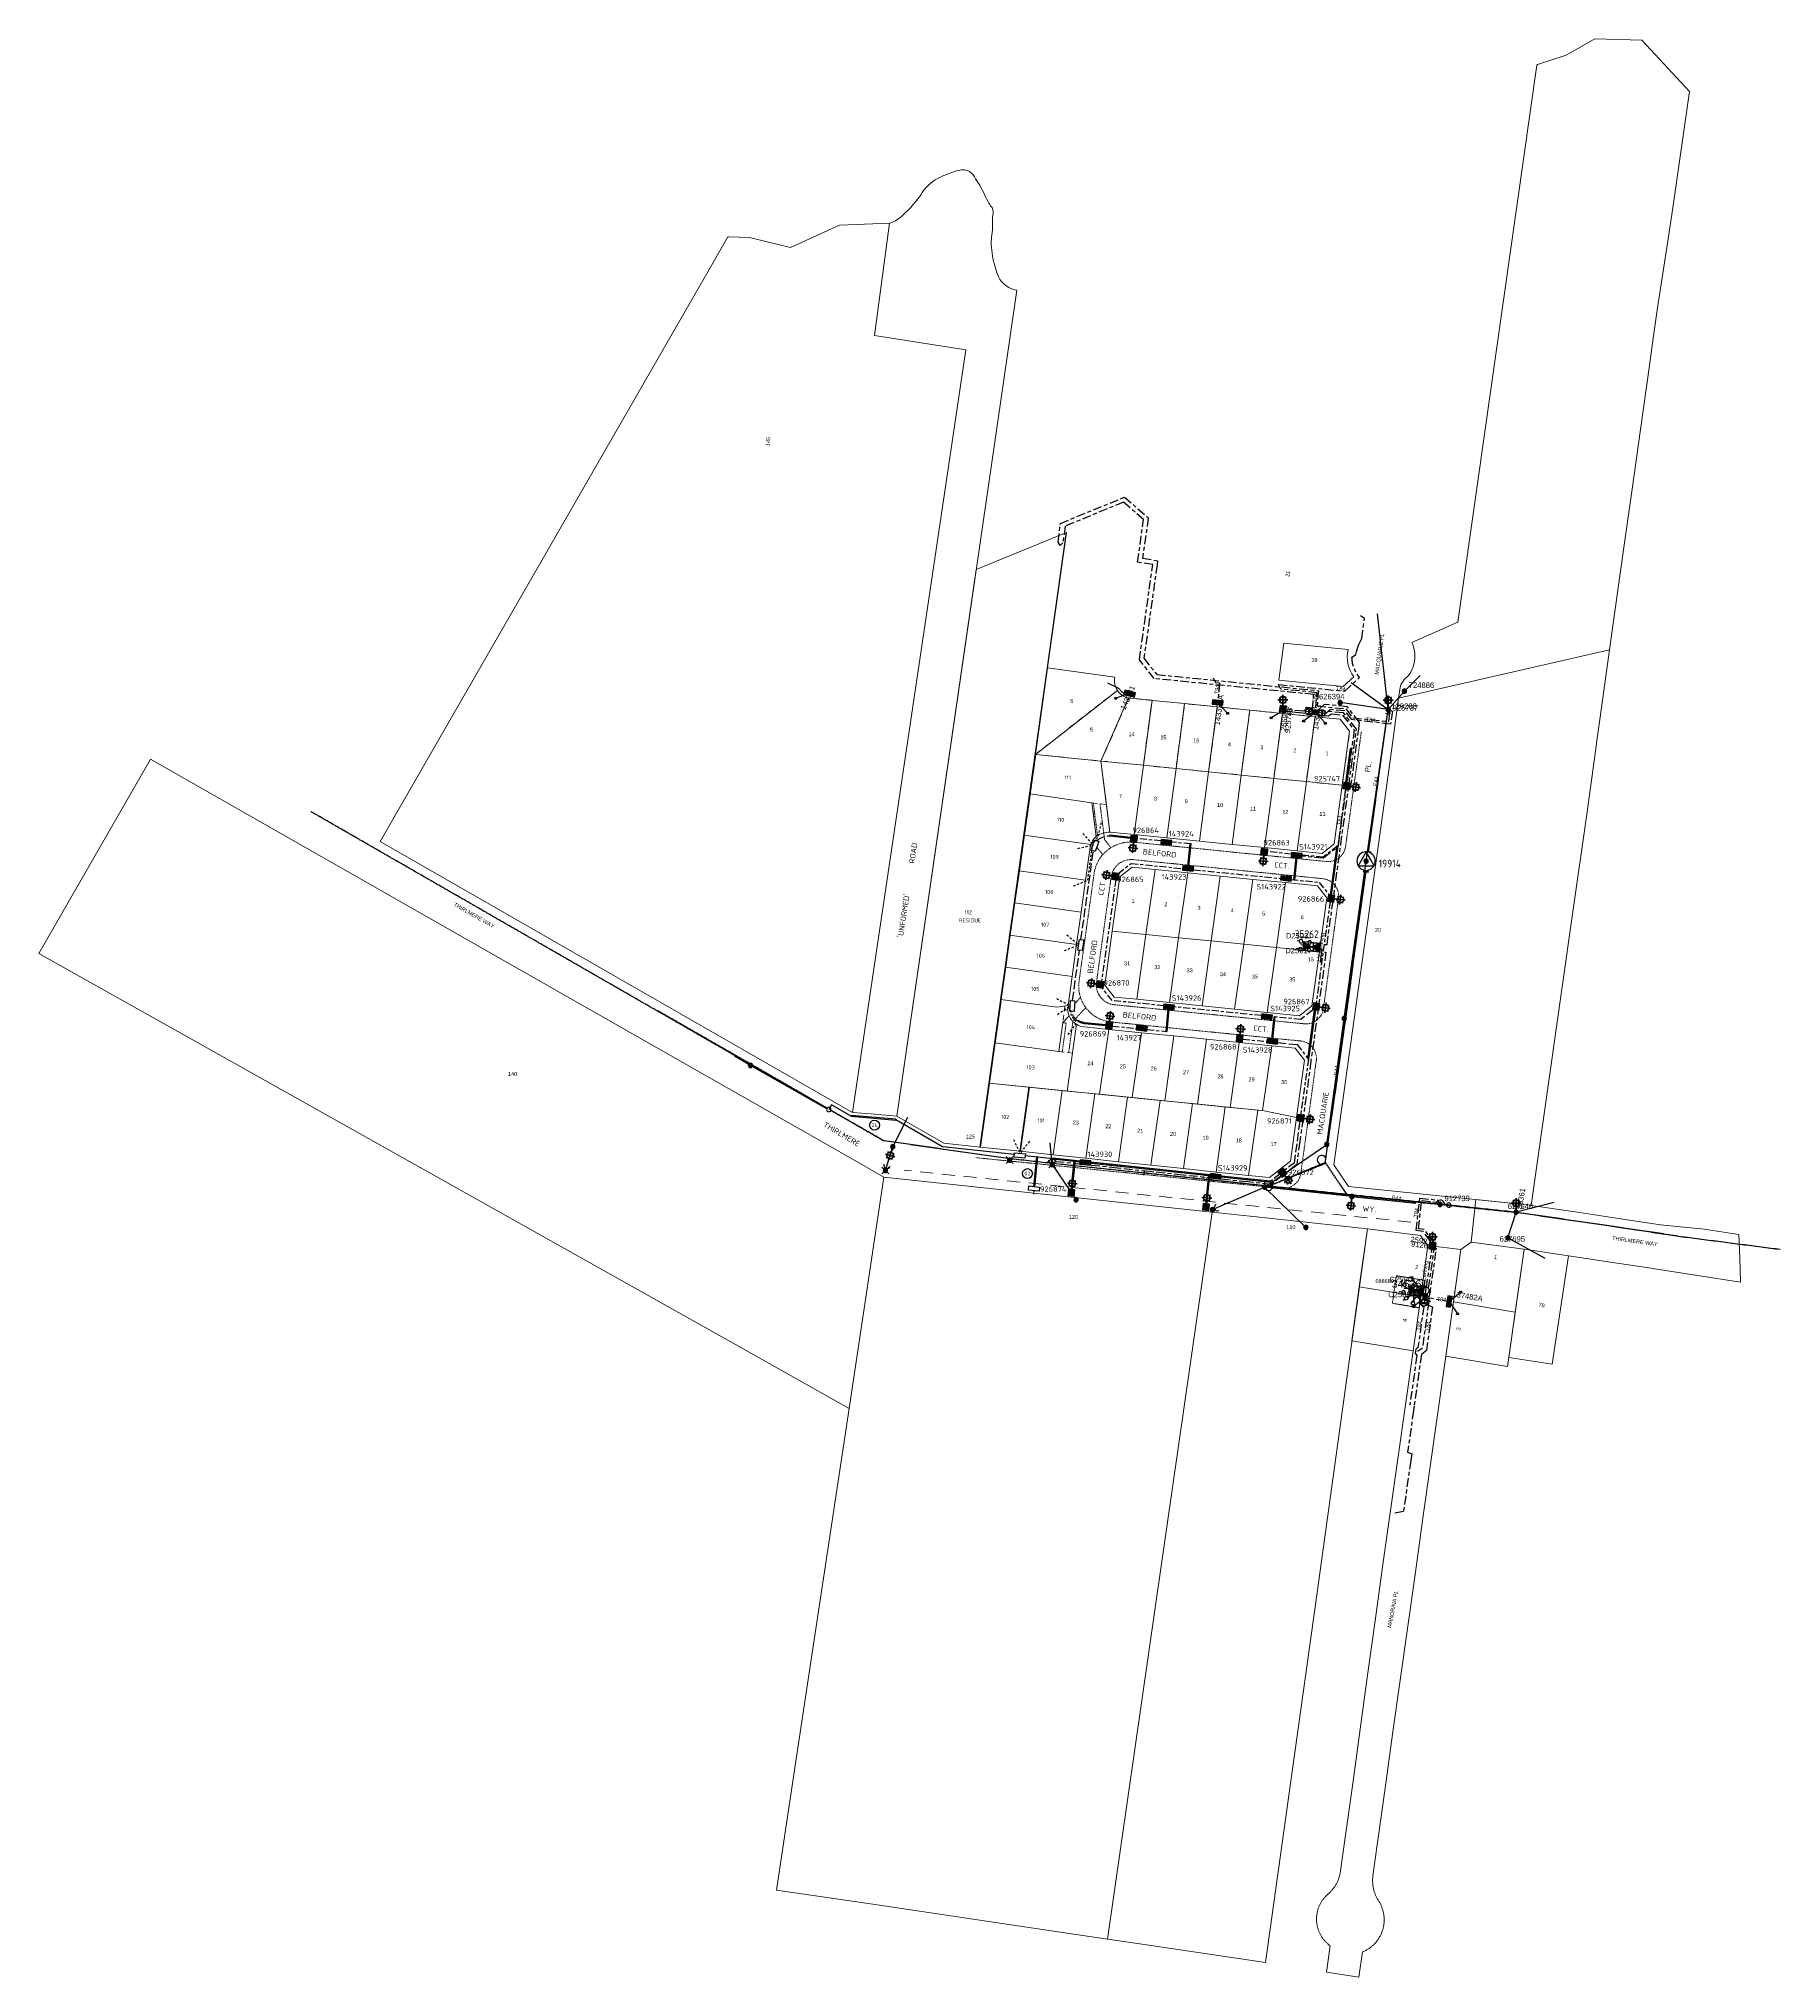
# Model space of a CAD drawing. Header units: metres. Extents: x 276563 to 554027, y 6210407 to 12421560.
# Drawn here: x 276563 to 277361, y 6210407 to 6211295 of the extents above.
import ezdxf
from ezdxf.enums import TextEntityAlignment as Align

# ---------------------------------------------------------------- set-up
doc = ezdxf.new("R2010")
doc.units = ezdxf.units.M
for name, pattern in [('Cable Exist OH', [1, 1, 0]), ('Cable Exist UG', [8.2, 4, -1.2, 1.8, -1.2]), ('Dash', [5, 3, -2]), ('DASHED', [0.75, 0.5, -0.25]), ('HIDDEN', [0.375, 0.25, -0.125]), ('HIDDEN2', [0.1875, 0.125, -0.0625]), ('IE Trench LV', [6.5, 5, -1.5]), ('IECLDOTA', [1.8, 1, -0.8]), ('IECLROU40', [4, 2.5, -1.5])]:
    doc.linetypes.add(name, pattern=pattern)
doc.layers.get('0').update_dxf_attribs({"color": 6})
for name, color, linetype in [('_User Miscellaneous1', 7, 'Continuous'), ('Duct_SP_NEW', 2, 'Continuous'), ('Equip_HV_EXT', 7, 'Continuous'), ('Equip_LV_EXT', 7, 'Continuous'), ('Equip_SP_LV_EXT', 7, 'Continuous'), ('Equip_SP_SL_EXT', 7, 'Continuous'), ('Mains_HV_EXT', 7, 'Continuous'), ('Mains_LV_EXT', 7, 'Continuous'), ('Mains_LV_SL_EXT', 7, 'Continuous'), ('Mains_SL_EXT', 7, 'Continuous'), ('Notes', 7, 'Continuous'), ('Notes_SP_NEW', 2, 'Continuous'), ('OH_Details_SP_MISC', 7, 'Continuous'), ('Services_SP_EXT', 7, 'Continuous'), ('Services_SP_NEW', 2, 'Continuous'), ('Sub_SP_EXT', 7, 'Continuous'), ('Sub_SP_TR_HV_LV_EXT', 7, 'Continuous'), ('SupportsOH_SP_MISC', 7, 'Continuous'), ('SupportsOH_SP_TR_HV_LV_SL_EXT', 7, 'Continuous'), ('SupportsOH_SP_TR_HV_LV_SL_NEW', 2, 'Continuous'), ('SupportsUG_SP_LV_EXT', 7, 'Continuous'), ('SupportsUG_SP_LV_NEW', 2, 'Continuous'), ('SupportsUG_SP_LV_SL_EXT', 7, 'Continuous'), ('Trench_SP_NEW', 2, 'Continuous'), ('UG_Details_SP_MISC', 7, 'Continuous')]:
    doc.layers.add(name, color=color, linetype=linetype)
for name, color, linetype, lineweight in [('Cadastre Buildings_SP_EXT', 9, 'Continuous', 5), ('Cadastre Developer_SP_EXT', 9, 'Continuous', 5), ('Cadastre Developer_SP_NEW', 2, 'Continuous', 5), ('Cadastre Land Parcels_SP_EXT', 9, 'Continuous', 5), ('Cadastre Other Property_SP_EXT', 9, 'HIDDEN', 5), ('Cadastre Road Names_SP_HV_LV_SL_EXT', 9, 'Continuous', 5), ('Cadastre Roads_SP_EXT', 9, 'Continuous', 5)]:
    doc.layers.add(name, color=color, linetype=linetype, lineweight=lineweight)
doc.styles.add('COLUMN_LABEL', font='arial.ttf')
doc.styles.add('iecARIAL', font='arial.ttf', dxfattribs={"height": 2})
doc.styles.add('iecISOCP', font='isocp.shx')
doc.styles.add('LotNum', font='isocp.shx', dxfattribs={"height": 1.8})
doc.styles.add('POLE_LABEL', font='arial.ttf')
doc.styles.get("Standard").update_dxf_attribs({"font": 'arial.ttf'})
doc.styles.add('SWITCH_LABEL', font='arial.ttf', dxfattribs={"height": 2.5})
doc.linetypes.add('Cable E UG', pattern='A,6,-0.5,["E",Standard,S=1.7,R=0,X=0.5,Y=-1],-2.9', length=9.4)
doc.linetypes.add('IE Trench HV', pattern='A,7,-0.2,["/",Standard,S=3,R=0,X=0.6,Y=-1.4],-2.5', length=9.7)

# ---------------------------------------------------------------- blocks, each defined once
blk = doc.blocks.new('SUB_PADMOUNT_EXT')
for points in [[(0, 0), (-3.84, 1.92), (-3.84, -1.92)], [(0, 0), (3.84, 1.92), (3.84, -1.92)]]:
    blk.add_hatch(color=256).paths.add_polyline_path(points)
for p, q in [((3.84, 1.92), (-3.84, -1.92)), ((-3.84, 1.92), (3.84, -1.92))]:
    blk.add_line(p, q)
blk.add_lwpolyline([(-3.84, -1.92), (3.84, -1.92), (3.84, 1.92), (-3.84, 1.92)], close=True)
for tag, height, flags, p in [('STREET_CODE', 0.2, 9, (1.5, 0)), ('ASSET_NUM', 3.5, 8, (2, 2)), ('CONSTRUCTED_VOLTAGE', 0.2, 9, (1.5, -0.2)), ('OPERATING_VOLTAGE', 0.2, 9, (1.5, -0.6)), ('ORIENTATION', 0.2, 9, (1.5, -0.8)), ('OWNED_BY', 0.2, 9, (1.5, -1)), ('OPERATED_BY', 0.2, 9, (1.5, -1.2)), ('SECONDARY_VOLTAGE', 0.2, 9, (1.5, -1.6)), ('STATE', 0.2, 9, (1.5, -1.8)), ('SUBSTATION_TYPE', 0.2, 9, (1.5, -2.2)), ('STREETNAME', 0.2, 9, (1.5, -3)), ('SUBURB', 0.2, 9, (1.5, -3.2)), ('Z', 0.2, 1, (1.5, -3.6)), ('NO_PHASES', 0.2, 9, (1.5, -0.4)), ('MAINTAINED_BY', 0.2, 9, (1.5, -1.4)), ('PARENT', 0.2, 9, (1.5, -2)), ('USAGE', 0.2, 9, (1.5, -2.4)), ('LEGEND', 0.2, 9, (1.5, -2.6)), ('LOCATION', 0.2, 9, (1.5, -2.8)), ('NOTES', 0.2, 9, (1.5, -3.4))]:
    blk.add_attdef(tag, text='', height=height, dxfattribs=dict(flags=flags)).set_placement(p, align=Align.MIDDLE_LEFT)
blk = doc.blocks.new('COLUMN_EXT')
blk.add_hatch(color=256).paths.add_polyline_path([(-1.49, 1.48), (-1.49, -1.49), (1.48, -1.49), (1.48, 1.48)])
blk.add_lwpolyline([(-1.49, -1.49), (1.48, -1.49), (1.48, 1.48), (-1.49, 1.48)], close=True)
for tag, height, style, flags, p in [('STRUCTURE_PLANT_NUMBER', 0.2, 'POLE_LABEL', 9, (1.81, 0.03)), ('ASSET_NUM', 2.5, 'COLUMN_LABEL', 8, (2, 2)), ('STREET_CODE', 0.2, 'COLUMN_LABEL', 9, (1.81, -0.2))]:
    blk.add_attdef(tag, text='', height=height, dxfattribs=dict(style=style, flags=flags)).set_placement(p, align=Align.MIDDLE_LEFT)
at = {"flags": 1}
blk.add_attdef('Z', (1.81, -2.35), '', height=0.2, dxfattribs=at)
at = {"flags": 9}
for tag, p in [('COLUMN_TYPE', (1.81, -0.4)), ('OWNED_BY', (1.81, -0.6)), ('STATE', (1.81, -0.8)), ('USAGE', (1.81, -1)), ('STREETNAME', (1.81, -1.6)), ('SUBURB', (1.81, -1.8)), ('LEGEND', (1.81, -1.2)), ('LOCATION', (1.81, -1.4)), ('NOTES', (1.81, -2))]:
    blk.add_attdef(tag, text='', height=0.2, dxfattribs=at).set_placement(p, align=Align.MIDDLE_LEFT)
blk = doc.blocks.new('PILLAR_EXT')
blk.add_hatch(color=256).paths.add_polyline_path([(-2.475, 0.99), (-2.475, -0.99), (2.475, -0.99), (2.475, 0.99)])
blk.add_lwpolyline([(-2.475, -0.99), (2.475, -0.99), (2.475, 0.99), (-2.475, 0.99)], close=True)
for tag, p, flags in [('OWNED_BY', (0, -0.2), 9), ('STATE', (0, -0.4), 9), ('SUPPORT_TYPE', (0, -0.6), 9), ('STREETNAME', (0, -1.8), 9), ('SUBURB', (0, -2), 1), ('USAGE', (0, -0.8), 9), ('LEGEND', (0, -1), 9), ('LOCATION', (0, -1.2), 9), ('NOTES', (0, -1.4), 9), ('PARENT', (0, -1.6), 9)]:
    blk.add_attdef(tag, p, '', height=0.2, dxfattribs=dict(flags=flags))
at = {"style": 'iecARIAL', "flags": 8}
blk.add_attdef('ASSET_NUM', (1.5, 3.5), '', height=2.5, dxfattribs=at)
blk = doc.blocks.new('LV_OH_LINKS_DISTFUSE_EXT')
for p, q in [((0, 0), (0.96, 0)), ((3.84, 0), (4.8, 0))]:
    blk.add_line(p, q)
blk.add_lwpolyline([(3.84, -1.2), (3.84, 1.2), (0.96, -1.2), (0.96, 1.2)], close=True)
at = {"flags": 9}
for tag, p in [('ACTUAL_STATUS', (0, 0)), ('CONSTRUCTED_VOLTAGE', (0, -0.2)), ('OPERATING_VOLTAGE', (0, -0.6)), ('ORIENTATION', (0, -0.8)), ('OWNED_BY', (0, -1)), ('STATE', (0, -1.2)), ('SWITCH_TYPE', (0, -1.4)), ('NO_PHASES', (0, -0.4)), ('USAGE', (0, -1.6)), ('NOTES', (0, -1.8))]:
    blk.add_attdef(tag, text='', height=0.2, dxfattribs=at).set_placement(p, align=Align.MIDDLE_LEFT)
at = {"flags": 1}
blk.add_attdef('Z', (0, 0), '', height=0.2, dxfattribs=at)
blk = doc.blocks.new('LV_OH_LINKS_OPEN_EXT')
for p, q in [((-0.17, 4.97), (-0.17, 5.46)), ((-0.17, 3), (-0.17, 2.5)), ((0.17, 4.97), (0.17, 5.46)), ((0.17, 3), (0.17, 2.5))]:
    blk.add_line(p, q)
blk.add_lwpolyline([(0, 2.99, 1), (0, 4.98, 1)], format="xyb", close=True)
at = {"flags": 9}
for tag, p in [('ACTUAL_STATUS', (0, 0)), ('CONSTRUCTED_VOLTAGE', (0, -0.2)), ('OPERATING_VOLTAGE', (0, -0.6)), ('ORIENTATION', (0, -0.8)), ('OWNED_BY', (0, -1)), ('STATE', (0, -1.2)), ('SWITCH_TYPE', (0, -1.4)), ('NO_PHASES', (0, -0.4)), ('USAGE', (0, -1.6)), ('LEGEND', (0, -1.8)), ('NOTES', (0, -2))]:
    blk.add_attdef(tag, text='', height=0.2, dxfattribs=at).set_placement(p, align=Align.MIDDLE_LEFT)
at = {"flags": 1}
blk.add_attdef('Z', (0, 0), '', height=0.2, dxfattribs=at)
blk = doc.blocks.new('SL_LANTERN_EXT')
at = {"lineweight": 40}
for p, q in [((-2.25, 4.22), (2.25, 4.22)), ((-1.46, 5.68), (-1.06, 5.28)), ((-1.46, 2.76), (-1.06, 3.16)), ((0, 1.97), (0, 6.47)), ((0, 0), (0, 2.72)), ((1.46, 5.68), (1.06, 5.28)), ((1.46, 2.76), (1.06, 3.16))]:
    blk.add_line(p, q, dxfattribs=at)
blk.add_circle((0, 4.22), 1.5, dxfattribs=at)
at = {"style": 'iecARIAL', "flags": 8}
blk.add_attdef('ASSET_NUM', (1.5, 1.5), '', height=2.5, dxfattribs=at)
for tag, p, height, flags in [('OPERATING_VOLTAGE', (0.98, -1.65), 0.2, 9), ('ORIENTATION', (0.98, -1.85), 0.2, 9), ('OWNED_BY', (0.98, -2.05), 0.2, 9), ('STATE', (0.98, -2.25), 0.2, 9), ('CONSTRUCTED_VOLTAGE', (0.98, -0.65), 0.2, 9), ('CONTROL_TYPE', (0.98, -0.85), 0.2, 9), ('LANTERN_PURPOSE', (0.98, -1.05), 0.2, 9), ('LANTERN_TYPE', (0.98, -1.25), 0.2, 9), ('NO_PHASES', (0.98, -1.45), 0.2, 9), ('USAGE', (0.98, -2.45), 0.2, 9), ('CEXIST', (0.98, -2.65), 0.2, 9), ('CNEW', (0.98, -2.85), 0.2, 9), ('CNUMBER', (0.98, -3.05), 0.2, 9), ('CREMOVE', (0.98, -3.25), 0.2, 9), ('CREPLACE', (0.98, -3.45), 0.2, 9), ('LKINGHEIGHT', (0.98, -3.65), 0.2, 9), ('LBRACKET', (0.98, -3.85), 0.2, 9), ('LBRACKETVOCAB', (0.98, -4.05), 0.2, 9), ('LCATEGORY', (0.98, -4.25), 0.2, 9), ('LCHARGE1', (0.98, -4.45), 0.2, 9), ('LCHARGE1PERCENT', (0.98, -4.65), 0.2, 9), ('LCHARGE2', (0.98, -4.85), 0.2, 9), ('LCHARGE2PERCENT', (0.98, -5.05), 0.2, 9), ('LCHARGE3', (0.98, -5.25), 0.2, 9), ('LCHARGE3PERCENT', (0.98, -5.45), 0.2, 9), ('LEXIST', (0.98, -5.65), 0.2, 9), ('LLAMP', (0.98, -5.85), 0.2, 9), ('LLAMPVOCAB', (0.98, -6.05), 0.2, 9), ('LMAST', (0.98, -6.25), 0.2, 9), ('LMASTVOCAB', (0.98, -6.45), 0.2, 9), ('LNEW', (0.98, -6.65), 0.2, 9), ('LANTNUMBER', (0.98, -6.85), 0.2, 9), ('LOUTREACH', (0.98, -7.25), 0.2, 9), ('LOUTREACHVOCAB', (0.98, -7.45), 0.2, 9), ('LRATECODE', (0.98, -7.65), 0.2, 9), ('LREMOVE', (0.98, -7.85), 0.2, 9), ('LREPLACE', (0.98, -8.05), 0.2, 9), ('LTYPE', (0.98, -8.25), 0.2, 9), ('LTYPEVOCAB', (0.98, -8.45), 0.2, 9), ('LEGEND', (0.98, -8.65), 0.2, 9), ('LOCATION', (0.98, -8.85), 0.2, 9), ('NOTES', (0.98, -9.05), 0.2, 9), ('LNUMBER', (2.18, -3.25), 2.5, 8), ('STREETNAME', (0.98, -9.25), 0.2, 9), ('SUBURB', (0.98, -9.45), 0.2, 1)]:
    blk.add_attdef(tag, p, '', height=height, dxfattribs=dict(flags=flags))
blk = doc.blocks.new('CCP_EXT')
blk.add_wipeout([(0, 0.57), (0.57, 0), (0, -0.57), (-0.57, 0)])
blk.add_lwpolyline([(-0.57, 0), (0, 0.57), (0.57, 0), (0, -0.57), (-0.57, 0)])
at = {"flags": 1}
blk.add_attdef('Z', (0, 0), '', height=0.2, dxfattribs=at)
at = {"flags": 9}
for tag, p in [('CCP_TYPE', (0, 0)), ('CONSTRUCTED_VOLTAGE', (0, -0.2)), ('OPERATING_VOLTAGE', (0, -0.6)), ('ORIENTATION', (0, -0.8)), ('OWNED_BY', (0, -1)), ('STATE', (0, -1.8)), ('NO_PHASES', (0, -0.4)), ('USAGE', (0, -1.2)), ('LEGEND', (0, -1.4)), ('LIFE_SUPPORT', (0, -1.6)), ('NOTES', (0, -2))]:
    blk.add_attdef(tag, text='', height=0.2, dxfattribs=at).set_placement(p, align=Align.MIDDLE_LEFT)
blk = doc.blocks.new('POLE_EXT')
blk.add_hatch(color=256).paths.add_polyline_path([(-1, 0, 1), (1, 0, 1)])
blk.add_lwpolyline([(-1, 0, 1), (1, 0, 1)], format="xyb", close=True)
for tag, height, flags, p in [('pNumber', 2.5, 8, (-17.84, 2.07)), ('OWNED_BY', 0.2, 9, (1.35, -0.4)), ('SPECIAL_USE', 0.2, 9, (1.35, -0.8)), ('STATE', 0.2, 9, (1.35, -1)), ('cLV', 0.2, 9, (1.35, -1.4)), ('hDepth', 0.2, 9, (1.35, -1.6)), ('hDia', 0.2, 9, (1.35, -1.8)), ('cHV', 0.2, 9, (1.35, -2)), ('cLinedev', 0.2, 9, (1.35, -3.4)), ('pExisting', 0.2, 9, (1.35, -3.8)), ('pFooting', 0.2, 9, (1.35, -4.4)), ('pNew', 0.2, 9, (1.35, -4.6)), ('pRelocate', 0.2, 9, (1.35, -5)), ('pRemove', 0.2, 9, (1.35, -5.2)), ('pReplace', 0.2, 9, (1.35, -5.4)), ('pStay', 0.2, 9, (1.35, -5.6)), ('pType', 0.2, 9, (1.35, -5.8)), ('cspan', 0.2, 9, (1.35, -6)), ('STREETNAME', 0.2, 9, (1.35, -6.2)), ('SUBURB', 0.2, 9, (1.35, -6.4)), ('OPERATED_BY', 0.2, 9, (1.36, -7.01)), ('PARENT', 0.2, 9, (1.35, -0.6)), ('USAGE', 0.2, 9, (1.35, -1.2)), ('LBRACKET', 0.2, 9, (1.35, -2.2)), ('LExisting', 0.2, 9, (1.35, -2.4)), ('LANTNUMBER', 0.2, 9, (1.35, -2.6)), ('LOther', 0.2, 9, (1.35, -2.8)), ('LRemove', 0.2, 9, (1.35, -3)), ('LEGEND', 0.2, 9, (1.35, -3.2)), ('LOCATION', 0.2, 9, (1.35, -3.6)), ('PFNUMBER', 0.2, 9, (1.35, -4)), ('NEWPFNUMBER', 0.2, 9, (1.35, -4.2)), ('NOTES', 0.2, 9, (1.35, -6.6)), ('MAINTAINED_BY', 0.2, 9, (1.36, -6.81))]:
    blk.add_attdef(tag, text='', height=height, dxfattribs=dict(flags=flags)).set_placement(p, align=Align.MIDDLE_LEFT)
at = {"style": 'POLE_LABEL'}
for tag, height, flags, p in [('STRUCTURE_PLANT_NUMBER', 0.2, 9, (1.35, 0.03)), ('ASSET_NUM', 2.5, 8, (2, 2)), ('STREET_CODE', 0.2, 9, (1.35, -0.2))]:
    blk.add_attdef(tag, text='', height=height, dxfattribs=dict(at, flags=flags)).set_placement(p, align=Align.MIDDLE_LEFT)
at = {"flags": 1}
blk.add_attdef('Z', (1.35, -7.33), '', height=0.2, dxfattribs=at)
blk = doc.blocks.new('HV_STJ_EXT')
h = blk.add_hatch(color=256)
edge = h.paths.add_edge_path()
edge.add_ellipse((-0.59, 0.13), major_axis=(0.226, 0.226), ratio=1, start_angle=44.99996, end_angle=135)
edge.add_line((-0.91, 0.13), (-0.91, -0.13))
edge.add_ellipse((-0.59, -0.13), major_axis=(0.226, 0.226), ratio=1, start_angle=134.99996, end_angle=225)
edge.add_line((-0.59, -0.45), (0.59, -0.45))
edge.add_ellipse((0.59, -0.13), major_axis=(-0.226, 0.226), ratio=1, start_angle=134.99996, end_angle=225)
edge.add_line((0.91, -0.13), (0.91, 0.13))
edge.add_ellipse((0.59, 0.13), major_axis=(-0.226, 0.226), ratio=1, start_angle=224.99996, end_angle=315)
edge.add_line((0.59, 0.45), (-0.59, 0.45))
blk.add_lwpolyline([(-0.91, 0.13), (-0.91, -0.13, 0.414214), (-0.59, -0.45), (0.59, -0.45, 0.414214), (0.91, -0.13), (0.91, 0.13, 0.414214), (0.59, 0.45), (-0.59, 0.45, 0.414214)], format="xyb", close=True)
for tag, flags, p in [('ORIENTATION', 9, (1.5, 0)), ('Z', 1, (1.5, -0.8)), ('USAGE', 9, (1.5, -0.2)), ('LEGEND', 9, (1.5, -0.4)), ('NOTES', 9, (1.5, -0.6))]:
    blk.add_attdef(tag, text='', height=0.2, dxfattribs=dict(flags=flags)).set_placement(p, align=Align.MIDDLE_LEFT)
blk = doc.blocks.new('LV_UG_DFUSE_CLOSED_EXT')
for points in [[(1, 0), (0, 0)], [(5.04, 0.73), (2.16, -0.72)], [(5.05, -0.71), (2.16, 0.72)], [(6.2, 0.01), (7.2, 0.01)]]:
    blk.add_lwpolyline(points)
for centre in [(1.8, 0), (5.4, 0.01)]:
    blk.add_circle(centre, 0.8)
at = {"flags": 9}
for tag, p in [('ACTUAL_STATUS', (0, 0)), ('CONSTRUCTED_VOLTAGE', (0, -0.2)), ('OPERATING_VOLTAGE', (0, -0.6)), ('ORIENTATION', (0, -0.8)), ('STATE', (0, -1)), ('SWITCH_TYPE', (0, -1.2)), ('NO_PHASES', (0, -0.4)), ('USAGE', (0, -1.4)), ('NOTES', (0, -1.6))]:
    blk.add_attdef(tag, text='', height=0.2, dxfattribs=at).set_placement(p, align=Align.MIDDLE_LEFT)
at = {"flags": 1}
blk.add_attdef('Z', (0, 0), '', height=0.2, dxfattribs=at)
blk = doc.blocks.new('LV_UG_LINKS_CLOSED_EXT')
blk.add_wipeout([(-1.06, 1.06), (-1.18, 0.92), (-1.29, 0.76), (-1.37, 0.59), (-1.43, 0.42), (-1.48, 0.23), (-1.49, 0.05), (-1.49, -0.14), (-1.46, -0.33), (-1.41, -0.51), (-1.33, -0.68), (-1.24, -0.84), (-1.12, -0.99), (-0.99, -1.12), (-0.84, -1.24), (-0.68, -1.33), (-0.51, -1.41), (-0.33, -1.46), (-0.14, -1.49), (0.05, -1.49), (0.23, -1.48), (0.42, -1.43), (0.59, -1.37), (0.76, -1.29), (0.92, -1.18), (1.06, -1.06), (1.18, -0.92), (1.29, -0.76), (1.37, -0.59), (1.43, -0.42), (1.48, -0.23), (1.49, -0.05), (1.49, 0.14), (1.46, 0.33), (1.41, 0.51), (1.33, 0.68), (1.24, 0.84), (1.12, 0.99), (0.99, 1.12), (0.84, 1.24), (0.68, 1.33), (0.51, 1.41), (0.33, 1.46), (0.14, 1.49), (-0.05, 1.49), (-0.23, 1.48), (-0.42, 1.43), (-0.59, 1.37), (-0.76, 1.29), (-0.92, 1.18)])
for p, q in [((-0.25, -1.48), (-0.25, 1.48)), ((0.25, -1.48), (0.25, 1.48))]:
    blk.add_line(p, q)
blk.add_circle((0, 0), 1.5)
at = {"flags": 9}
for tag, p in [('ACTUAL_STATUS', (0, 0)), ('CONSTRUCTED_VOLTAGE', (0, -0.2)), ('OPERATING_VOLTAGE', (0, -0.6)), ('ORIENTATION', (0, -0.8)), ('STATE', (0, -1)), ('SWITCH_TYPE', (0, -1.2)), ('NO_PHASES', (0, -0.4)), ('USAGE', (0, -1.4)), ('NOTES', (0, -1.6))]:
    blk.add_attdef(tag, text='', height=0.2, dxfattribs=at).set_placement(p, align=Align.MIDDLE_LEFT)
at = {"flags": 1}
blk.add_attdef('Z', (0, 0), '', height=0.2, dxfattribs=at)
blk = doc.blocks.new('LV_UG_LINKS_OPEN_EXT')
for p, q in [((-0.25, 1.47), (-0.25, 2.22)), ((0.25, 1.47), (0.25, 2.22)), ((-0.25, -1.47), (-0.25, -2.22)), ((0.25, -1.47), (0.25, -2.22))]:
    blk.add_line(p, q)
at = {"flags": 9}
for tag, p in [('ACTUAL_STATUS', (0, 0)), ('CONSTRUCTED_VOLTAGE', (0, -0.2)), ('OPERATING_VOLTAGE', (0, -0.6)), ('ORIENTATION', (0, -0.8)), ('STATE', (0, -1)), ('SWITCH_TYPE', (0, -1.2)), ('NO_PHASES', (0, -0.4)), ('USAGE', (0, -1.4)), ('NOTES', (0, -1.6))]:
    blk.add_attdef(tag, text='', height=0.2, dxfattribs=at).set_placement(p, align=Align.MIDDLE_LEFT)
at = {"flags": 1}
blk.add_attdef('Z', (0, 0), '', height=0.2, dxfattribs=at)
blk.add_wipeout([(-0.25, 1.47), (-0.43, 1.43), (-0.61, 1.36), (-0.77, 1.28), (-0.93, 1.17), (-1.07, 1.05), (-1.19, 0.9), (-1.29, 0.75), (-1.38, 0.58), (-1.44, 0.4), (-1.48, 0.22), (-1.49, 0.03), (-1.49, -0.16), (-1.45, -0.34), (-1.4, -0.52), (-1.32, -0.69), (-1.23, -0.85), (-1.11, -1), (-0.98, -1.13), (-0.83, -1.24), (-0.66, -1.34), (-0.49, -1.41), (-0.31, -1.46), (-0.13, -1.49), (0.06, -1.49), (0.25, -1.47), (0.43, -1.43), (0.61, -1.36), (0.77, -1.28), (0.93, -1.17), (1.07, -1.05), (1.19, -0.9), (1.29, -0.75), (1.38, -0.58), (1.44, -0.4), (1.48, -0.22), (1.49, -0.03), (1.49, 0.16), (1.45, 0.34), (1.4, 0.52), (1.32, 0.69), (1.23, 0.85), (1.11, 1), (0.98, 1.13), (0.83, 1.24), (0.66, 1.34), (0.49, 1.41), (0.31, 1.46), (0.13, 1.49), (-0.06, 1.49)])
blk.add_lwpolyline([(0, -1.49, 1), (0, 1.49, 1)], format="xyb", close=True)
blk = doc.blocks.new('SWG_HOLEC_SU_EXT')
blk.add_line((1.8, -2), (5.8, -2))
for points in [[(1, 0), (0, 0)], [(6.6, 0), (7.6, 0)]]:
    blk.add_lwpolyline(points)
for points in [[(1.8, -0.8, 1), (1.8, 0.8, 1)], [(5.8, -0.8, 1), (5.8, 0.8, 1)]]:
    blk.add_lwpolyline(points, format="xyb", close=True)
at = {"style": 'SWITCH_LABEL', "flags": 8}
blk.add_attdef('ASSET_NUM', text='', height=2.5, rotation=179.95437, dxfattribs=at).set_placement((-2.4, 0), align=Align.MIDDLE_LEFT)
at = {"flags": 1}
blk.add_attdef('Z', (0, 0), '', height=0.2, dxfattribs=at)
at = {"flags": 9}
for tag, p in [('ACTUAL_STATUS', (0, -0.4)), ('CONSTRUCTED_VOLTAGE', (0, -0.6)), ('OPERATING_VOLTAGE', (0, -1)), ('ORIENTATION', (0, -1.2)), ('OWNED_BY', (0, -1.4)), ('STATE', (0, -1.8)), ('SWITCH_TYPE', (0, -2)), ('STREETNAME', (0, -2.6)), ('SUBURB', (0, -2.8)), ('NO_PHASES', (0, -0.8)), ('PARENT', (0, -1.6)), ('USAGE', (0, -2.2)), ('LOCATION', (0, -2.4)), ('NOTES', (0, -3))]:
    blk.add_attdef(tag, text='', height=0.2, dxfattribs=at).set_placement(p, align=Align.MIDDLE_LEFT)
at = {"style": 'SWITCH_LABEL', "flags": 9}
blk.add_attdef('STREET_CODE', text='', height=0.2, dxfattribs=at).set_placement((0, -0.2), align=Align.MIDDLE_LEFT)
blk = doc.blocks.new('End Shackle_EXT')
blk.add_wipeout([(0, 0.25), (1.81, 0.25), (1.82, -0.25), (0, -0.25)])
blk.add_line((1.81, -1), (1.81, 1))
at = {"flags": 1}
blk.add_attdef('Z', (0, 0), '', height=0.2, dxfattribs=at)
at = {"flags": 9}
for tag, p in [('CONNECTOR_TYPE', (0, 0)), ('CONSTRUCTED_VOLTAGE', (0, -0.2)), ('OPERATING_VOLTAGE', (0, -0.6)), ('ORIENTATION', (0, -0.8)), ('OWNED_BY', (0, -1)), ('STATE', (0, -1.2)), ('NO_PHASES', (0, -0.4)), ('USAGE', (0, -1.4)), ('NOTES', (0, -1.6))]:
    blk.add_attdef(tag, text='', height=0.2, dxfattribs=at).set_placement(p, align=Align.MIDDLE_LEFT)
blk = doc.blocks.new('SUB_POLE_EXT')
blk.add_wipeout([(0, 4.22), (0.42, 4.2), (0.83, 4.14), (1.21, 4.05), (1.62, 3.9), (1.99, 3.72), (2.35, 3.51), (2.68, 3.26), (2.99, 2.99), (3.28, 2.66), (3.52, 2.34), (3.76, 1.92), (3.9, 1.62), (4.04, 1.23), (4.18, 0.63), (4.22, 0), (4.18, -0.61), (4.06, -1.15), (3.9, -1.62), (3.58, -2.24), (3.22, -2.73), (2.97, -3.01), (2.68, -3.26), (2.36, -3.5), (2, -3.72), (1.64, -3.89), (1.25, -4.03), (0.82, -4.14), (0.42, -4.2), (0, -4.22), (-0.41, -4.2), (-0.8, -4.15), (-1.21, -4.05), (-1.62, -3.9), (-1.99, -3.73), (-2.35, -3.51), (-2.68, -3.26), (-2.96, -3.02), (-3.23, -2.72), (-3.51, -2.35), (-3.71, -2.01), (-3.91, -1.6), (-4.05, -1.21), (-4.16, -0.76), (-4.22, -0.14), (-4.21, 0.39), (-4.14, 0.83), (-4.03, 1.27), (-3.9, 1.63), (-3.71, 2.02), (-3.5, 2.37), (-3.28, 2.67), (-2.99, 2.99), (-2.68, 3.27), (-2.33, 3.52), (-1.98, 3.73), (-1.63, 3.9), (-1.2, 4.05), (-0.78, 4.15), (-0.4, 4.21)])
blk.add_line((2.16, 0.48), (2.16, 0.48, 0))
blk.add_lwpolyline([(-4.22, 0, 1), (4.22, 0, 1)], format="xyb", close=True)
blk.add_lwpolyline([(2.14, 0.52), (0, 4.22), (-3.66, -2.11), (3.66, -2.11)], close=True)
for tag, height, flags, p in [('STREET_CODE', 0.2, 9, (1.5, 0)), ('ASSET_NUM', 3.5, 8, (2, 2)), ('CONSTRUCTED_VOLTAGE', 0.2, 9, (1.5, -0.2)), ('OPERATING_VOLTAGE', 0.2, 9, (1.5, -0.6)), ('OPERATED_BY', 0.2, 9, (1.5, -0.8)), ('ORIENTATION', 0.2, 9, (1.5, -1.2)), ('OWNED_BY', 0.2, 9, (1.5, -1.4)), ('SECONDARY_VOLTAGE', 0.2, 9, (1.5, -1.6)), ('STATE', 0.2, 9, (1.5, -1.8)), ('SUBSTATION_TYPE', 0.2, 9, (1.5, -2)), ('STREETNAME', 0.2, 9, (1.5, -2.8)), ('SUBURB', 0.2, 9, (1.5, -3)), ('Z', 0.2, 1, (1.5, -3.4)), ('NO_PHASES', 0.2, 9, (1.5, -0.4)), ('MAINTAINED_BY', 0.2, 9, (1.5, -1)), ('USAGE', 0.2, 9, (1.5, -2.2)), ('LEGEND', 0.2, 9, (1.5, -2.4)), ('LOCATION', 0.2, 9, (1.5, -2.6)), ('NOTES', 0.2, 9, (1.5, -3.2))]:
    blk.add_attdef(tag, text='', height=height, dxfattribs=dict(flags=flags)).set_placement(p, align=Align.MIDDLE_LEFT)
blk = doc.blocks.new('POLE_DEL')
h = blk.add_hatch(color=256)
edge = h.paths.add_edge_path()
edge.add_arc((0, 0), 1, 180, 360)
edge.add_arc((0, 0), 1, 0, 180)
for p, q in [((-1.58, 1.58), (1.58, -1.58)), ((-1.58, -1.58), (1.58, 1.58))]:
    blk.add_line(p, q)
blk.add_lwpolyline([(-1, 0, 1), (1, 0, 1)], format="xyb", close=True)
at = {"flags": 1}
blk.add_attdef('Z', (0, 0), '', height=0.2, dxfattribs=at)
for tag, height, flags, p in [('pNumber', 2.5, 8, (0, 2.07)), ('OWNED_BY', 0.2, 9, (0, -0.4)), ('SPECIAL_USE', 0.2, 9, (0, -0.6)), ('STATE', 0.2, 9, (0, -0.8)), ('cLV', 0.2, 9, (0, -1.2)), ('cHV', 0.2, 9, (0, -1.8)), ('cLinedev', 0.2, 9, (0, -3.2)), ('cspan', 0.2, 9, (0, -5.6)), ('SUBURB', 0.2, 9, (0, -5.8)), ('STREETNAME', 0.2, 9, (0, -6)), ('USAGE', 0.2, 9, (0, -1)), ('hDepth', 0.2, 9, (0, -1.4)), ('hDia', 0.2, 9, (0, -1.6)), ('LBRACKET', 0.2, 9, (0, -2)), ('LExisting', 0.2, 9, (0, -2.2)), ('LANTNUMBER', 0.2, 9, (0, -2.4)), ('LOther', 0.2, 9, (0, -2.6)), ('LRemove', 0.2, 9, (0, -2.8)), ('LEGEND', 0.2, 9, (0, -3)), ('pExisting', 0.2, 9, (0, -3.4)), ('PFNUMBER', 0.2, 9, (0, -3.6)), ('NEWPFNUMBER', 0.2, 9, (0, -3.8)), ('pFooting', 0.2, 9, (0, -4)), ('pNew', 0.2, 9, (0, -4.2)), ('pRelocate', 0.2, 9, (0, -4.6)), ('pRemove', 0.2, 9, (0, -4.8)), ('pReplace', 0.2, 9, (0, -5)), ('pStay', 0.2, 9, (0, -5.2)), ('pType', 0.2, 9, (0, -5.4)), ('LOCATION', 0.2, 9, (0, -6.2)), ('NOTES', 0.2, 9, (0, -6.4))]:
    blk.add_attdef(tag, text='', height=height, dxfattribs=dict(flags=flags)).set_placement(p, align=Align.MIDDLE_LEFT)
at = {"style": 'POLE_LABEL', "flags": 9}
blk.add_attdef('STREET_CODE', text='', height=0.2, dxfattribs=at).set_placement((0, -0.2), align=Align.MIDDLE_LEFT)
blk = doc.blocks.new('STAY_EXT')
at = {"linetype": 'Continuous', "ltscale": 0.3}
blk.add_line((0, 0), (-7.17, 0), dxfattribs=at)
blk.add_arc((-5.67, 0), 1.5, 90, 270)
blk = doc.blocks.new('PILLAR_NEW')
blk.add_wipeout([(-2.47, 0.99), (2.47, 0.99), (2.47, -0.99), (-2.47, -0.99)])
at = {"lineweight": -3}
blk.add_lwpolyline([(-2.47, 0.99), (2.47, 0.99), (2.47, -0.99), (-2.47, -0.99)], close=True, dxfattribs=at)
for tag, height, flags, p in [('STREET_CODE', 0.2, 9, (1.5, 2)), ('OWNED_BY', 0.2, 9, (1.5, 1.8)), ('OPERATED_BY', 0.2, 9, (1.5, 1.6)), ('STATE', 0.2, 9, (1.5, 1.2)), ('SUPPORT_TYPE', 0.2, 9, (1.5, 1)), ('SUBURB', 0.2, 9, (1.5, 0.2)), ('STREETNAME', 0.2, 9, (1.5, 0)), ('MAINTAINED_BY', 0.2, 9, (1.5, 1.4)), ('USAGE', 0.2, 9, (1.5, 0.8)), ('LEGEND', 0.2, 9, (1.5, 0.6)), ('PARENT', 0.2, 9, (1.5, 0.4)), ('ASSET_NUM', 2.5, 8, (2, 4)), ('Z', 0.2, 1, (1.5, -0.6)), ('LOCATION', 0.2, 9, (1.5, -0.2)), ('NOTES', 0.2, 9, (1.5, -0.4))]:
    blk.add_attdef(tag, text='', height=height, dxfattribs=dict(flags=flags)).set_placement(p, align=Align.MIDDLE_LEFT)
blk = doc.blocks.new('DUCT_INDICATOR')
blk.add_circle((0, 0), 2.25)
blk.add_attdef('CODE', text='', height=1.8).set_placement((0, 0), align=Align.MIDDLE_CENTER)
at = {"flags": 1}
blk.add_attdef('Z', (0, 0), '', height=0.2, dxfattribs=at)
blk = doc.blocks.new('POLE_NEW')
for tag, height, flags, p in [('pNumber', 2.5, 8, (-17.84, 2.07)), ('OWNED_BY', 0.2, 9, (1.15, -0.4)), ('SPECIAL_USE', 0.2, 9, (1.15, -0.8)), ('STATE', 0.2, 9, (1.15, -1)), ('cLV', 0.2, 9, (1.15, -1.4)), ('hDepth', 0.2, 9, (1.15, -1.6)), ('hDia', 0.2, 9, (1.15, -1.8)), ('cHV', 0.2, 9, (1.15, -2)), ('cLinedev', 0.2, 9, (1.15, -3.4)), ('pExisting', 0.2, 9, (1.15, -3.6)), ('pFooting', 0.2, 9, (1.15, -4.2)), ('pNew', 0.2, 9, (1.15, -4.4)), ('pRelocate', 0.2, 9, (1.15, -4.8)), ('pRemove', 0.2, 9, (1.15, -5)), ('pReplace', 0.2, 9, (1.15, -5.2)), ('pStay', 0.2, 9, (1.15, -5.4)), ('pType', 0.2, 9, (1.15, -5.6)), ('cspan', 0.2, 9, (1.15, -5.8)), ('SUBURB', 0.2, 9, (1.15, -6)), ('STREETNAME', 0.2, 9, (1.15, -6.2)), ('OPERATED_BY', 0.2, 9, (1.15, -6.89)), ('PARENT', 0.2, 9, (1.15, -0.6)), ('USAGE', 0.2, 9, (1.15, -1.2)), ('LBRACKET', 0.2, 9, (1.15, -2.2)), ('LExisting', 0.2, 9, (1.15, -2.4)), ('LANTNUMBER', 0.2, 9, (1.15, -2.6)), ('LOther', 0.2, 9, (1.15, -2.8)), ('LRemove', 0.2, 9, (1.15, -3)), ('LEGEND', 0.2, 9, (1.15, -3.2)), ('PFNUMBER', 0.2, 9, (1.15, -3.8)), ('NEWPFNUMBER', 0.2, 9, (1.15, -4)), ('LOCATION', 0.2, 9, (1.15, -6.4)), ('NOTES', 0.2, 9, (1.15, -6.6)), ('MAINTAINED_BY', 0.2, 9, (1.15, -7.22))]:
    blk.add_attdef(tag, text='', height=height, dxfattribs=dict(flags=flags)).set_placement(p, align=Align.MIDDLE_LEFT)
at = {"style": 'POLE_LABEL'}
for tag, height, flags, p in [('STRUCTURE_PLANT_NUMBER', 0.2, 9, (1.15, 0.09)), ('ASSET_NUM', 2.5, 8, (2, 2)), ('STREET_CODE', 0.2, 9, (1.15, -0.2))]:
    blk.add_attdef(tag, text='', height=height, dxfattribs=dict(at, flags=flags)).set_placement(p, align=Align.MIDDLE_LEFT)
at = {"flags": 1}
blk.add_attdef('Z', (1.15, -7.59), '', height=0.2, dxfattribs=at)
blk.add_wipeout([(0.07, 1), (-0.06, 1), (-0.18, 0.98), (-0.3, 0.95), (-0.42, 0.91), (-0.53, 0.85), (-0.63, 0.77), (-0.73, 0.69), (-0.81, 0.59), (-0.87, 0.49), (-0.93, 0.37), (-0.97, 0.25), (-0.99, 0.13), (-1, 0.01), (-0.99, -0.12), (-0.97, -0.24), (-0.93, -0.36), (-0.88, -0.48), (-0.81, -0.58), (-0.73, -0.68), (-0.64, -0.77), (-0.54, -0.84), (-0.43, -0.9), (-0.31, -0.95), (-0.19, -0.98), (-0.07, -1), (0.06, -1), (0.18, -0.98), (0.3, -0.95), (0.42, -0.91), (0.53, -0.85), (0.63, -0.77), (0.73, -0.69), (0.81, -0.59), (0.87, -0.49), (0.93, -0.37), (0.97, -0.25), (0.99, -0.13), (1, -0.01), (0.99, 0.12), (0.97, 0.24), (0.93, 0.36), (0.88, 0.48), (0.81, 0.58), (0.73, 0.68), (0.64, 0.77), (0.54, 0.84), (0.43, 0.9), (0.31, 0.95), (0.19, 0.98)])
at = {"lineweight": -3}
blk.add_lwpolyline([(-1, 0, 1), (1, 0, 1)], format="xyb", close=True, dxfattribs=at)

msp = doc.modelspace()

# ---------------------------------------------------------------- linework, layer by layer
at = {"layer": '_User Miscellaneous1'}
msp.add_line((276994.41, 6210787.47), (277033.96, 6211068.99), dxfattribs=at)
at = {"layer": '_User Miscellaneous1', "color": 1, "linetype": 'Continuous', "lineweight": 50}
for p, q in [((277019.69, 6210967.36), (277014.5, 6210930.44)), ((277014.5, 6210930.44), (277012.21, 6210914.09)), ((277012.21, 6210914.09), (277010.13, 6210899.34)), ((277010.13, 6210899.34), (277008.06, 6210884.59)), ((277008.06, 6210884.59), (277005.99, 6210869.84)), ((277005.99, 6210869.84), (277003.91, 6210855.09)), ((277003.85, 6210854.5), (276998.52, 6210816.7)), ((276998.52, 6210816.7), (276994.41, 6210787.47))]:
    msp.add_line(p, q, dxfattribs=at)
at = {"layer": '_User Miscellaneous1', "color": 7, "linetype": 'Continuous', "lineweight": 50}
msp.add_arc((277063.32, 6211000.42), 7.94, 259.02807, 264.32087, dxfattribs=at)
at = {"layer": 'Cadastre Buildings_SP_EXT', "linetype": 'Continuous'}
msp.add_lwpolyline([(277319.35, 6211271.17), (277297.64, 6211294.68), (277276.09, 6211295.27), (277262.86, 6211287.83), (277249.71, 6211283.42), (277249.47, 6211283.19), (277213.19, 6211028.02), (277192.24, 6211018.7), (277192.65, 6211017.71), (277192.99, 6211016.68), (277193.25, 6211015.63), (277193.43, 6211014.56), (277193.55, 6211013.48), (277193.58, 6211012.4), (277193.54, 6211011.32), (277193.42, 6211010.24), (277193.22, 6211009.18), (277192.95, 6211008.13), (277192.61, 6211007.1), (277192.19, 6211006.1), (277191.7, 6211005.13), (277191.15, 6211004.2), (277190.53, 6211003.31), (277189.85, 6211002.81), (277189.23, 6211002.25), (277188.65, 6211001.64), (277188.15, 6211000.97), (277187.7, 6211000.26), (277187.32, 6210999.51), (277187.02, 6210998.72), (277186.79, 6210997.91), (277186.64, 6210997.09), (277186.57, 6210996.25), (277186.13, 6210993.12), (277282.81, 6211015.34), (277284.2, 6211025.29), (277289.05, 6211059.97), (277293.09, 6211088.95), (277296.89, 6211116.28), (277300.87, 6211144.51), (277302.78, 6211158.06), (277304.72, 6211172.03), (277309.67, 6211203.59), (277311.71, 6211217.82), (277319.35, 6211271.17)], close=True, dxfattribs=at)
at = {"layer": 'Cadastre Developer_SP_EXT', "linetype": 'Continuous'}
msp.add_line((277138.71, 6210832.78), (277128.01, 6210833.88), dxfattribs=at)
for points in [[(277131.29, 6211001.39), (277160.76, 6210998.43), (277165.59, 6211002.9), (277165.59, 6211002.9, -0.21289), (277162.94, 6211015.4), (277162.94, 6211015.4), (277133.61, 6211018.35), (277131.29, 6211001.39)], [(277049.15, 6210811.64), (277053.33, 6210841.38), (277042.02, 6210842.51), (277042.02, 6210842.51, -0.118244), (277038.5, 6210843.74), (277038.5, 6210843.74), (277034.3, 6210813.13), (277049.15, 6210811.64)]]:
    msp.add_lwpolyline(points, format="xyb", close=True, dxfattribs=at)
at = {"layer": 'Cadastre Developer_SP_EXT', "linetype": 'Dash'}
msp.add_lwpolyline([(277084.14, 6210960.9), (277088.1, 6210990.65), (277073.17, 6210992.15), (277069.21, 6210962.4), (277084.14, 6210960.9)], close=True, dxfattribs=at)
at = {"layer": 'Cadastre Developer_SP_EXT', "linetype": 'Continuous'}
for points in [[(277088.1, 6210990.65), (277073.17, 6210992.15), (277069.21, 6210962.4), (277084.14, 6210960.9), (277088.1, 6210990.65)], [(277064.99, 6210930.66), (277069.21, 6210962.4), (277049.75, 6210964.35), (277053.89, 6210931.77), (277064.99, 6210930.66)], [(277079.92, 6210929.16), (277084.14, 6210960.9), (277069.21, 6210962.4), (277064.99, 6210930.66), (277079.92, 6210929.16)], [(277094.86, 6210927.66), (277099.08, 6210959.4), (277084.14, 6210960.9), (277079.92, 6210929.16), (277094.86, 6210927.66)], [(277109.79, 6210926.16), (277114.01, 6210957.9), (277099.08, 6210959.4), (277094.86, 6210927.66), (277109.79, 6210926.16)], [(277124.72, 6210924.66), (277128.94, 6210956.4), (277114.01, 6210957.9), (277109.79, 6210926.16), (277124.72, 6210924.66)], [(277139.65, 6210923.17), (277143.87, 6210954.9), (277128.94, 6210956.4), (277124.72, 6210924.66), (277139.65, 6210923.17)], [(277160.31, 6210953.25), (277143.87, 6210954.9), (277139.65, 6210923.17), (277151.04, 6210922.02), (277156.67, 6210926.45), (277160.31, 6210953.25)], [(277070.38, 6210884.89), (277074.56, 6210914.62), (277064.1, 6210915.67), (277058.43, 6210911.22), (277054.94, 6210886.44), (277070.38, 6210884.89)], [(277085.31, 6210883.39), (277089.49, 6210913.12), (277074.56, 6210914.62), (277070.38, 6210884.89), (277085.31, 6210883.39)], [(277100.25, 6210881.89), (277104.43, 6210911.62), (277089.49, 6210913.12), (277085.31, 6210883.39), (277100.25, 6210881.89)], [(277115.19, 6210880.4), (277119.37, 6210910.13), (277104.43, 6210911.62), (277100.25, 6210881.89), (277115.19, 6210880.4)], [(277130.12, 6210878.9), (277134.3, 6210908.63), (277119.37, 6210910.13), (277115.19, 6210880.4), (277130.12, 6210878.9)], [(277149.85, 6210876.92), (277153.26, 6210901.68), (277148.91, 6210907.14), (277134.3, 6210908.63), (277130.12, 6210878.9), (277149.85, 6210876.92)], [(277066.2, 6210855.16), (277070.38, 6210884.89), (277054.94, 6210886.44), (277051.46, 6210861.66), (277055.74, 6210856.21), (277066.2, 6210855.16)], [(277081.13, 6210853.66), (277085.31, 6210883.39), (277070.38, 6210884.89), (277066.2, 6210855.16), (277081.13, 6210853.66)], [(277096.07, 6210852.16), (277100.25, 6210881.89), (277085.31, 6210883.39), (277081.13, 6210853.66), (277096.07, 6210852.16)], [(277111.01, 6210850.66), (277115.19, 6210880.4), (277100.25, 6210881.89), (277096.07, 6210852.16), (277111.01, 6210850.66)], [(277125.95, 6210849.16), (277130.12, 6210878.9), (277115.19, 6210880.4), (277111.01, 6210850.66), (277125.95, 6210849.16)], [(277146.42, 6210852.11), (277149.85, 6210876.92), (277130.12, 6210878.9), (277125.95, 6210849.16), (277140.77, 6210847.65), (277146.42, 6210852.11)], [(277064.09, 6210810.15), (277068.27, 6210839.88), (277053.33, 6210841.38), (277049.15, 6210811.64), (277064.09, 6210810.15)], [(277079.02, 6210808.65), (277083.2, 6210838.38), (277068.27, 6210839.88), (277064.09, 6210810.15), (277079.02, 6210808.65)], [(277093.96, 6210807.15), (277098.14, 6210836.88), (277083.2, 6210838.38), (277079.02, 6210808.65), (277093.96, 6210807.15)], [(277108.9, 6210805.65), (277113.08, 6210835.38), (277098.14, 6210836.88), (277093.96, 6210807.15), (277108.9, 6210805.65)], [(277123.83, 6210804.15), (277128.01, 6210833.88), (277113.08, 6210835.38), (277108.9, 6210805.65), (277123.83, 6210804.15)], [(277139.37, 6210801.03), (277143, 6210827.33), (277138.71, 6210832.78), (277128.01, 6210833.88), (277123.83, 6210804.15), (277139.37, 6210801.03)], [(277042.79, 6210782.35), (277046.94, 6210811.87), (277032, 6210813.37), (277027.86, 6210783.93), (277042.79, 6210782.35)], [(277057.72, 6210780.77), (277061.87, 6210810.37), (277046.94, 6210811.87), (277042.79, 6210782.35), (277057.72, 6210780.77)], [(277072.64, 6210779.19), (277076.81, 6210808.87), (277061.87, 6210810.37), (277057.72, 6210780.77), (277072.64, 6210779.19)], [(277087.57, 6210777.61), (277091.75, 6210807.37), (277076.81, 6210808.87), (277072.64, 6210779.19), (277087.57, 6210777.61)], [(277102.49, 6210776.04), (277106.68, 6210805.87), (277091.75, 6210807.37), (277087.57, 6210777.61), (277102.49, 6210776.04)], [(277117.42, 6210774.46), (277121.62, 6210804.37), (277106.68, 6210805.87), (277102.49, 6210776.04), (277117.42, 6210774.46)], [(277136.62, 6210781.07), (277139.37, 6210801.03), (277123.83, 6210804.15), (277121.62, 6210804.37), (277117.42, 6210774.46), (277126.92, 6210773.45), (277136.62, 6210781.07)]]:
    msp.add_lwpolyline(points, close=True, dxfattribs=at)
at = {"layer": 'Cadastre Developer_SP_NEW', "color": 3, "linetype": 'IECLROU40'}
for p, q in [((277045.63, 6210945.26), (277047.61, 6210929.8)), ((277045.63, 6210945.26), (277052.3, 6210944.33)), ((277030.42, 6210831.31), (277036.67, 6210830.46))]:
    msp.add_line(p, q, dxfattribs=at)
at = {"layer": 'Cadastre Developer_SP_NEW', "color": 3, "linetype": 'Continuous', "lineweight": 50}
msp.add_line((277016.85, 6210814.87), (277012.75, 6210785.53), dxfattribs=at)
at = {"layer": 'Cadastre Developer_SP_NEW', "color": 3, "flags": 128}
for points in [[(277052.3, 6210944.33), (277049.75, 6210964.35), (277019.69, 6210967.36), (277017.15, 6210949.24), (277045.63, 6210945.26), (277047.61, 6210929.8, -0.14821), (277053.89, 6210931.77), (277052.3, 6210944.33)], [(277045.1, 6210926.16, -0.141786), (277047.61, 6210929.8, -0.173442), (277047.61, 6210929.8), (277045.63, 6210945.26), (277017.15, 6210949.24), (277014.5, 6210930.44), (277045.1, 6210926.16)], [(277042.69, 6210909.83), (277044.77, 6210924.74, -0.045937), (277045.1, 6210926.16), (277014.5, 6210930.44), (277012.21, 6210914.09), (277042.69, 6210909.83)], [(277001.13, 6210835.3), (277003.91, 6210855.09), (277029.53, 6210851.51), (277034.66, 6210852.3, 0.149414), (277035.19, 6210847.62), (277032.22, 6210844.49), (277030.42, 6210831.31), (277001.13, 6210835.3)], [(277038.5, 6210843.74), (277034.3, 6210813.13), (276998.52, 6210816.7), (277001.13, 6210835.3), (277030.42, 6210831.31), (277032.22, 6210844.49), (277035.19, 6210847.62, 0.179361), (277038.5, 6210843.74)]]:
    msp.add_lwpolyline(points, format="xyb", dxfattribs=at)
for points in [[(277040.63, 6210895.08), (277042.69, 6210909.83), (277012.21, 6210914.09), (277010.13, 6210899.34), (277040.63, 6210895.08)], [(277038.57, 6210880.33), (277040.63, 6210895.08), (277010.13, 6210899.34), (277008.06, 6210884.59), (277038.57, 6210880.33)], [(277036.51, 6210865.58), (277038.57, 6210880.33), (277008.05, 6210884.59), (277005.99, 6210869.84), (277036.51, 6210865.58)], [(277034.66, 6210852.3), (277036.51, 6210865.58), (277005.99, 6210869.84), (277003.91, 6210855.09), (277029.53, 6210851.51), (277034.66, 6210852.3)], [(277016.85, 6210814.87), (277012.75, 6210785.53), (276994.41, 6210787.47), (276998.52, 6210816.7), (277016.85, 6210814.87)], [(277027.86, 6210783.93), (277032, 6210813.37), (277016.85, 6210814.87), (277012.75, 6210785.53), (277027.86, 6210783.93)]]:
    msp.add_lwpolyline(points, dxfattribs=at)
at = {"layer": 'Cadastre Developer_SP_NEW', "color": 3, "linetype": 'IECLROU40', "flags": 128}
msp.add_lwpolyline([(277033.25, 6210852.08), (277032.22, 6210844.49)], dxfattribs=at)
at = {"layer": 'Cadastre Land Parcels_SP_EXT', "linetype": 'Continuous'}
for points in [[(276952.79, 6211210.78), (276929.95, 6211209.79), (276907.51, 6211199.66), (276888.65, 6211204.23), (276879.27, 6211204.55), (276878.85, 6211204.55), (276870.22, 6211189.52), (276719.56, 6210927.42), (276877.1, 6210837.05), (276935.85, 6210803.35), (276987.77, 6211152.72), (276945.96, 6211159.25), (276952.79, 6211210.78)], [(277261.02, 6210860.83), (277265.78, 6210894.2), (277272.45, 6210941.06), (277276.79, 6210972.28), (277276.87, 6210972.67), (277278.33, 6210983.33), (277282.82, 6211015.34), (277186.13, 6210993.12), (277182.96, 6210970.07), (277156.47, 6210779.4), (277163.22, 6210769.47), (277246.44, 6210760.81), (277246.85, 6210760.76), (277261.02, 6210860.83)], [(276932.94, 6210783.61), (276772.4, 6210875.09), (276614.26, 6210965.23), (276614.07, 6210964.89), (276563.08, 6210876.19), (276741.61, 6210775.96), (276879.83, 6210698.31), (276934.34, 6210667.68), (276950.27, 6210773.74), (276932.94, 6210783.61)], [(277100.65, 6210757.69), (276950.27, 6210773.74), (276934.34, 6210667.68), (276914.84, 6210538.46), (276908.6, 6210496.98), (276901.06, 6210447.03), (276944.21, 6210440.66), (277004.41, 6210431.75), (277052.77, 6210424.59), (277074.6, 6210576.28), (277100.65, 6210757.69)], [(277120.95, 6210755.51), (277100.65, 6210757.69), (277074.6, 6210576.28), (277052.77, 6210424.59), (277066.5, 6210422.57), (277125.21, 6210413.89), (277147.98, 6210577.88), (277171.81, 6210750.06), (277120.95, 6210755.51)], [(277199.59, 6210742.43), (277196.13, 6210746.91), (277171.81, 6210750.06), (277168.12, 6210723.42), (277196.26, 6210718.85), (277199.59, 6210742.43)], [(277243.63, 6210740.76), (277219.3, 6210743.91), (277214.71, 6210740.48), (277211.31, 6210716.52), (277239.58, 6210711.84), (277243.63, 6210740.76)], [(277263.91, 6210737.66), (277243.63, 6210740.76), (277236.67, 6210691.08), (277256.48, 6210688.01), (277263.91, 6210737.66)], [(277196.26, 6210718.85), (277168.12, 6210723.42), (277164.69, 6210698.61), (277192.76, 6210694.12), (277196.26, 6210718.85)], [(277236.67, 6210691.08), (277239.58, 6210711.84), (277211.31, 6210716.52), (277207.79, 6210691.64), (277236.09, 6210686.96), (277236.67, 6210691.08)]]:
    msp.add_lwpolyline(points, close=True, dxfattribs=at)
at = {"layer": 'Cadastre Land Parcels_SP_EXT', "color": 3, "linetype": 'Continuous'}
msp.add_lwpolyline([(277033.96, 6211068.99), (276992.63, 6211052.07), (276956.29, 6210801.61), (276977.74, 6210789.23), (276994.41, 6210787.47), (277033.96, 6211068.99)], close=True, dxfattribs=at)
at = {"layer": 'Cadastre Roads_SP_EXT', "linetype": 'Continuous'}
msp.add_lwpolyline([(277011.15, 6211180.02), (277010.24, 6211180.22), (277009.34, 6211180.51), (277008.45, 6211180.87), (277007.59, 6211181.31), (277006.77, 6211181.81), (277006.04, 6211182.33), (277005.32, 6211182.92), (277004.63, 6211183.56), (277004, 6211184.26), (277003.44, 6211185.02), (277002.91, 6211185.93), (277002.48, 6211186.93), (277002.11, 6211187.99), (277001.77, 6211189.07), (277001.44, 6211190.14), (277001.1, 6211191.25), (277000.78, 6211192.37), (277000.5, 6211193.51), (277000.24, 6211194.65), (277000.03, 6211195.8), (276999.84, 6211197.08), (276999.68, 6211198.39), (276999.58, 6211199.7), (276999.52, 6211201.01), (276999.51, 6211202.32), (276999.56, 6211203.38), (276999.67, 6211204.43), (276999.8, 6211205.49), (276999.92, 6211206.55), (277000, 6211207.6), (277000.04, 6211208.62), (277000.04, 6211209.64), (277000.04, 6211210.67), (277000.04, 6211211.69), (277000.06, 6211212.71), (277000.12, 6211213.57), (277000.24, 6211214.45), (277000.34, 6211215.32), (277000.36, 6211216.15), (277000.24, 6211216.94), (276999.99, 6211217.59), (276999.62, 6211218.19), (276999.2, 6211218.77), (276998.76, 6211219.35), (276998.37, 6211219.95), (276997.85, 6211220.92), (276997.37, 6211221.92), (276996.9, 6211222.92), (276996.43, 6211223.93), (276995.93, 6211224.91), (276995.36, 6211226), (276994.78, 6211227.09), (276994.18, 6211228.16), (276993.56, 6211229.21), (276992.91, 6211230.23), (276992.33, 6211231.13), (276991.74, 6211232.06), (276991.13, 6211232.94), (276990.47, 6211233.72), (276989.73, 6211234.31), (276989.26, 6211234.58), (276988.78, 6211234.8), (276988.27, 6211234.98), (276987.76, 6211235.12), (276987.25, 6211235.22), (276986.53, 6211235.27), (276985.79, 6211235.21), (276985.05, 6211235.08), (276984.31, 6211234.91), (276983.58, 6211234.73), (276982.72, 6211234.49), (276981.86, 6211234.2), (276981.01, 6211233.88), (276980.17, 6211233.53), (276979.32, 6211233.19), (276978.18, 6211232.73), (276977.04, 6211232.27), (276975.9, 6211231.78), (276974.8, 6211231.23), (276973.73, 6211230.6), (276972.76, 6211229.91), (276971.8, 6211229.17), (276970.88, 6211228.36), (276969.99, 6211227.5), (276969.15, 6211226.59), (276968.45, 6211225.71), (276967.8, 6211224.76), (276967.18, 6211223.77), (276966.55, 6211222.8), (276965.88, 6211221.87), (276964.78, 6211220.48), (276963.62, 6211219.15), (276962.43, 6211217.85), (276961.21, 6211216.61), (276959.96, 6211215.41), (276959.25, 6211214.73), (276958.53, 6211214.06), (276957.8, 6211213.4), (276957.05, 6211212.8), (276956.27, 6211212.27), (276955.6, 6211211.89), (276954.92, 6211211.55), (276954.22, 6211211.25), (276953.51, 6211210.99), (276952.79, 6211210.78), (276945.96, 6211159.25), (276987.77, 6211152.72), (276935.85, 6210803.35), (276944.32, 6210802.63), (276956.29, 6210801.61), (276999.59, 6211100.02), (277011.15, 6211180.02)], close=True, dxfattribs=at)
at = {"layer": 'Duct_SP_NEW'}
for p, q in [((276935.31, 6210801.43), (276935.33, 6210801.69)), ((276955.75, 6210799.69), (276935.31, 6210801.43)), ((276935.35, 6210801.95), (276935.33, 6210801.69)), ((276955.79, 6210800.21), (276935.35, 6210801.95)), ((276955.75, 6210799.69), (276955.77, 6210799.95)), ((276955.79, 6210800.21), (276955.77, 6210799.95)), ((277020.37, 6210783.01), (277020.63, 6210782.99)), ((277020.88, 6210782.96), (277020.63, 6210782.99))]:
    msp.add_line(p, q, dxfattribs=at)
at = {"layer": 'Mains_HV_EXT', "linetype": 'Continuous'}
for points in [[(277181.11, 6210985.96, 0.13189), (277182.13, 6210986.09)], [(277025.45, 6210780.08, -0.784318), (277029.27, 6210780.76)], [(277207.14, 6210761.04, 0.77783), (277203.5, 6210762.26)]]:
    msp.add_lwpolyline(points, format="xyb", dxfattribs=at)
at = {"layer": 'Mains_HV_EXT', "linetype": 'Cable Exist OH'}
for points in [[(277027.44, 6210779.95), (277009.25, 6210781.97), (276950.43, 6210790.27), (276903.56, 6210816.97), (276687.76, 6210941.15)], [(277126.37, 6210769.56), (277152.55, 6210780), (277171.7, 6210918.17)], [(277205.13, 6210761.26), (277126.37, 6210769.56)], [(277314.13, 6210746.68), (277239.96, 6210757.58), (277205.13, 6210761.26)]]:
    msp.add_lwpolyline(points, dxfattribs=at)
at = {"layer": 'Mains_HV_EXT', "linetype": 'Cable E UG'}
msp.add_lwpolyline([(277147.11, 6210879.29), (277150.94, 6210877.56), (277150.94, 6210877.56), (277150.84, 6210876.78), (277150.16, 6210872.06)], dxfattribs=at)
at = {"layer": 'Mains_LV_EXT', "linetype": 'Cable Exist UG'}
msp.add_lwpolyline([(277131.09, 6210999.4), (277144.21, 6210998.09), (277144.21, 6210998.09), (277161.45, 6210996.35), (277168.26, 6211002.64), (277167.21, 6211004.08), (277167.21, 6211004.08, -0.152248), (277164.6, 6211011.79), (277164.6, 6211011.79), (277166.57, 6211013.14), (277166.57, 6211013.14), (277166.83, 6211014.43), (277167.44, 6211016.47), (277167.86, 6211017.66), (277169.23, 6211020.41), (277170.49, 6211029.61), (277168.64, 6211030.85)], format="xyb", dxfattribs=at)
at = {"layer": 'Mains_LV_EXT', "linetype": 'Cable Exist OH'}
for points in [[(277171.7, 6210918.17), (277162.38, 6210850.83)], [(277162.38, 6210850.83), (277152.41, 6210780.41)], [(277126.54, 6210769.58), (277152.41, 6210780.41)], [(277126.54, 6210769.58), (277162.38, 6210765.63), (277205.09, 6210761.19)], [(277205.09, 6210761.19), (277205.12, 6210761.19), (277239.96, 6210757.58)], [(277239.96, 6210757.58), (277276.8, 6210752.35)]]:
    msp.add_lwpolyline(points, dxfattribs=at)
at = {"layer": 'Mains_LV_EXT', "linetype": 'Continuous'}
for points in [[(277152.69, 6210782.39, 1.71948), (277150.57, 6210779.64)], [(277124.55, 6210769.79, 1.289311), (277128.38, 6210770.35)]]:
    msp.add_lwpolyline(points, format="xyb", dxfattribs=at)
at = {"layer": 'Mains_SL_EXT', "linetype": 'Cable Exist OH'}
for points in [[(277171.7, 6210918.17), (277162.49, 6210851.72), (277152.41, 6210780.41), (277162.38, 6210765.63)], [(276846.7, 6210849.98), (276901.33, 6210818.64), (276950.43, 6210790.27)], [(277126.54, 6210769.58), (277162.38, 6210765.63)], [(277162.38, 6210765.63), (277205.12, 6210761.19), (277239.96, 6210757.58)], [(277239.96, 6210757.58), (277276.8, 6210752.35), (277314.13, 6210746.68), (277360.98, 6210740.64)]]:
    msp.add_lwpolyline(points, dxfattribs=at)
at = {"layer": 'Notes', "linetype": 'Continuous'}
msp.add_line((276954.34, 6210787.61), (276961.34, 6210801.21), dxfattribs=at)
at = {"layer": 'OH_Details_SP_MISC', "color": 7, "linetype": 'Continuous'}
for p, q in [((277027.39, 6210779.46), (277026.42, 6210789.4)), ((277164.73, 6210764.79), (277193.99, 6210761.8))]:
    msp.add_line(p, q, dxfattribs=at)
at = {"layer": 'OH_Details_SP_MISC', "color": 7, "linetype": 'Continuous', "flags": 128}
for points in [[(276889.17, 6210824.88), (276881.82, 6210829.09)], [(276924.15, 6210805.06), (276889.17, 6210824.88)], [(277027.39, 6210779.46), (277038.34, 6210763.31)], [(277124.74, 6210769.15), (277143.64, 6210750.66)]]:
    msp.add_lwpolyline(points, dxfattribs=at)
at = {"layer": 'Services_SP_EXT'}
for points in [[(277181.36, 6210987.96), (277176.53, 6211031.77)], [(277188.78, 6210996.35), (277195.95, 6211003.52)], [(277164.38, 6211000.33), (277181.36, 6210987.96)], [(277181.36, 6210987.96), (277188.75, 6210996.39)], [(277181.36, 6210987.96), (277159.31, 6210991.12)], [(277257.42, 6210762.14), (277239.96, 6210757.58)], [(277253.27, 6210736.35), (277236.23, 6210745.85), (277239.96, 6210757.58)]]:
    msp.add_lwpolyline(points, dxfattribs=at)
at = {"layer": 'Services_SP_NEW', "color": 2, "linetype": 'IECLDOTA'}
for p, q in [((277037.12, 6210907.14), (277043.68, 6210909.69)), ((277034.73, 6210839.02), (277038.99, 6210844.61))]:
    msp.add_line(p, q, dxfattribs=at)
at = {"layer": 'SupportsOH_SP_MISC'}
msp.add_line((277108.32, 6210762), (277124.74, 6210769.15), dxfattribs=at)
at = {"layer": 'Trench_SP_NEW', "color": 7, "linetype": 'IE Trench HV', "ltscale": 0.8}
msp.add_line((277150, 6210878.28), (277151.73, 6210878.11), dxfattribs=at)
at = {"layer": 'Trench_SP_NEW', "color": 7, "linetype": 'IE Trench LV', "ltscale": 0.8}
for p, q in [((277147.12, 6210850.49), (277141.28, 6210845.89)), ((277130.65, 6210835.32), (277139.6, 6210834.4)), ((277140.85, 6210799.32), (277138.21, 6210780.16))]:
    msp.add_line(p, q, dxfattribs=at)
at = {"layer": 'Trench_SP_NEW', "linetype": 'IE Trench HV'}
msp.add_line((277027.39, 6210779.46), (277027.68, 6210782.24), dxfattribs=at)
at = {"layer": 'UG_Details_SP_MISC', "color": 8, "linetype": 'DASHED', "lineweight": 0}
for p, q in [((277161.84, 6210925.17), (277169.04, 6210977.71)), ((277046.25, 6210945.18), (277048.16, 6210930.21)), ((277049.3, 6210944.75), (277051.34, 6210928.85)), ((277045.67, 6210927.46), (277050.6, 6210921.44)), ((277051.77, 6210927.85), (277054.38, 6210924.65)), ((277153.11, 6210918.3), (277065.24, 6210927.12)), ((277039.7, 6210863.3), (277046.62, 6210912.87)), ((277151.45, 6210910.42), (277064.45, 6210919.16)), ((277054.49, 6210911.77), (277047.57, 6210862.2)), ((277158.58, 6210901.38), (277151.65, 6210850.82)), ((277032.96, 6210849.89), (277034.32, 6210850.49)), ((277036.89, 6210852.3), (277040.39, 6210855.99)), ((277037.14, 6210845.35), (277042.82, 6210851.33)), ((277142.92, 6210843.94), (277055.39, 6210852.73)), ((277033.8, 6210844.27), (277032, 6210831.1)), ((277032.22, 6210844.49), (277033.8, 6210844.27)), ((277036.88, 6210844.8), (277034.96, 6210830.7)), ((277141.26, 6210836.07), (277054.59, 6210844.77)), ((277148.38, 6210827.02), (277141.31, 6210775.43)), ((277025.61, 6210779.29), (276992.41, 6210782.62))]:
    msp.add_line(p, q, dxfattribs=at)
at = {"layer": 'UG_Details_SP_MISC'}
for p, q in [((277161.95, 6210954.54), (277164.05, 6210970.15)), ((277162.43, 6210954.47), (277164.53, 6210970.09)), ((277164.05, 6210970.15), (277164.29, 6210970.12)), ((277164.53, 6210970.09), (277164.29, 6210970.12)), ((277161.95, 6210954.54), (277162.19, 6210954.51)), ((277162.43, 6210954.47), (277162.19, 6210954.51)), ((277053.7, 6210929.84), (277053.72, 6210930.08)), ((277063.32, 6210928.88), (277053.7, 6210929.84)), ((277053.75, 6210930.32), (277053.72, 6210930.08)), ((277063.37, 6210929.35), (277053.75, 6210930.32)), ((277063.32, 6210928.88), (277063.35, 6210929.11)), ((277063.37, 6210929.35), (277063.35, 6210929.11)), ((277089.55, 6210916.1), (277090.59, 6210926.39)), ((277090.03, 6210916.06), (277091.06, 6210926.34)), ((277090.59, 6210926.39), (277090.83, 6210926.36)), ((277091.06, 6210926.34), (277090.83, 6210926.36)), ((277154.91, 6210902.93), (277158.02, 6210925.58)), ((277155.38, 6210902.87), (277158.5, 6210925.51)), ((277158.02, 6210925.58), (277158.26, 6210925.54)), ((277158.5, 6210925.51), (277158.26, 6210925.54)), ((277089.55, 6210916.1), (277089.79, 6210916.08)), ((277090.03, 6210916.06), (277089.79, 6210916.08)), ((277138.08, 6210909.94), (277139.12, 6210920.22)), ((277138.56, 6210909.89), (277139.59, 6210920.17)), ((277139.12, 6210920.22), (277139.35, 6210920.19)), ((277139.59, 6210920.17), (277139.35, 6210920.19)), ((277138.08, 6210909.94), (277138.32, 6210909.91)), ((277138.56, 6210909.89), (277138.32, 6210909.91)), ((277154.91, 6210902.93), (277155.15, 6210902.9)), ((277155.38, 6210902.87), (277155.15, 6210902.9)), ((277079.56, 6210840.44), (277080.6, 6210850.73)), ((277080.04, 6210840.39), (277081.07, 6210850.68)), ((277080.6, 6210850.73), (277080.84, 6210850.7)), ((277081.07, 6210850.68), (277080.84, 6210850.7)), ((277144.55, 6210827.85), (277147.66, 6210850.42)), ((277145.02, 6210827.78), (277148.14, 6210850.35)), ((277147.66, 6210850.42), (277147.9, 6210850.39)), ((277148.14, 6210850.35), (277147.9, 6210850.39)), ((277039.3, 6210844.96), (277039.41, 6210845.17)), ((277040.47, 6210844.33), (277039.3, 6210844.96)), ((277039.53, 6210845.38), (277039.41, 6210845.17)), ((277040.64, 6210844.78), (277039.53, 6210845.38)), ((277040.47, 6210844.33), (277040.55, 6210844.55)), ((277042.15, 6210843.97), (277040.47, 6210844.33)), ((277040.64, 6210844.78), (277040.55, 6210844.55)), ((277042.23, 6210844.44), (277040.64, 6210844.78)), ((277042.15, 6210843.97), (277042.19, 6210844.2)), ((277051.99, 6210842.98), (277042.15, 6210843.97)), ((277042.23, 6210844.44), (277042.19, 6210844.2)), ((277052.04, 6210843.45), (277042.23, 6210844.44)), ((277051.99, 6210842.98), (277052.02, 6210843.21)), ((277052.04, 6210843.45), (277052.02, 6210843.21)), ((277128.08, 6210836.9), (277129.11, 6210847.12)), ((277128.55, 6210836.85), (277129.58, 6210847.07)), ((277129.11, 6210847.12), (277129.34, 6210847.09)), ((277129.58, 6210847.07), (277129.34, 6210847.09)), ((277079.56, 6210840.44), (277079.8, 6210840.42)), ((277080.04, 6210840.39), (277079.8, 6210840.42)), ((277128.08, 6210836.9), (277128.32, 6210836.88)), ((277128.55, 6210836.85), (277128.32, 6210836.88)), ((277144.55, 6210827.85), (277144.79, 6210827.81)), ((277145.02, 6210827.78), (277144.79, 6210827.81)), ((277027.66, 6210782), (277027.68, 6210782.24)), ((277027.66, 6210782), (277040.13, 6210780.68)), ((277027.71, 6210782.48), (277027.68, 6210782.24)), ((277027.71, 6210782.48), (277040.18, 6210781.16)), ((277035.96, 6210766.3), (277037.53, 6210781.2)), ((277036.43, 6210766.25), (277038.01, 6210781.15)), ((277037.53, 6210781.2), (277037.77, 6210781.17)), ((277038.01, 6210781.15), (277037.77, 6210781.17)), ((277040.13, 6210780.68), (277040.16, 6210780.92)), ((277040.18, 6210781.16), (277040.16, 6210780.92)), ((277045.05, 6210780.16), (277045.08, 6210780.4)), ((277045.1, 6210780.64), (277045.08, 6210780.4)), ((277097.58, 6210759.72), (277099.16, 6210774.68)), ((277098.06, 6210759.67), (277099.64, 6210774.63)), ((277099.16, 6210774.68), (277099.4, 6210774.65)), ((277099.64, 6210774.63), (277099.4, 6210774.65)), ((277099.62, 6210774.39), (277099.64, 6210774.63)), ((277099.67, 6210774.87), (277099.64, 6210774.63)), ((277104.76, 6210773.85), (277104.78, 6210774.08)), ((277104.76, 6210773.85), (277127.4, 6210771.45)), ((277104.81, 6210774.32), (277104.78, 6210774.08)), ((277104.81, 6210774.32), (277127.45, 6210771.93)), ((277127.4, 6210771.45), (277127.43, 6210771.69)), ((277127.45, 6210771.93), (277127.43, 6210771.69)), ((277035.96, 6210766.3), (277036.19, 6210766.28)), ((277036.43, 6210766.25), (277036.19, 6210766.28)), ((277097.58, 6210759.72), (277097.82, 6210759.7)), ((277098.06, 6210759.67), (277097.82, 6210759.7))]:
    msp.add_line(p, q, dxfattribs=at)
at = {"layer": 'UG_Details_SP_MISC', "color": 7, "linetype": 'Cable Exist UG', "ltscale": 0.8}
for p, q in [((277164.34, 6210970.36), (277162.19, 6210954.51)), ((277161.79, 6210951.56), (277158.26, 6210925.54)), ((277077.29, 6210927.72), (277066.3, 6210928.82)), ((277090.83, 6210926.36), (277082.22, 6210927.22)), ((277137.02, 6210921.72), (277126.03, 6210922.82)), ((277151.56, 6210920.26), (277141.95, 6210921.23)), ((277158.26, 6210925.54), (277151.56, 6210920.26)), ((277057.71, 6210912.82), (277063.59, 6210917.43)), ((277063.59, 6210917.43), (277087.2, 6210915.06)), ((277092.12, 6210914.56), (277132.01, 6210910.55)), ((277056.53, 6210909.98), (277049.98, 6210863.36)), ((277136.93, 6210910.05), (277149.8, 6210908.76)), ((277149.8, 6210908.76), (277154.32, 6210903.01)), ((277154.74, 6210899.96), (277148.31, 6210853.33)), ((277054.85, 6210854.59), (277050.36, 6210860.31)), ((277078.5, 6210852.21), (277054.85, 6210854.59)), ((277123.31, 6210847.7), (277083.43, 6210851.71)), ((277054.97, 6210842.92), (277065.97, 6210841.81)), ((277070.9, 6210841.31), (277079.8, 6210840.42)), ((277141.28, 6210845.89), (277128.23, 6210847.2)), ((277114.72, 6210836.91), (277125.72, 6210835.8)), ((277139.6, 6210834.4), (277144.79, 6210827.81)), ((277144.79, 6210827.81), (277141.26, 6210802.26)), ((277040.16, 6210780.93), (277027.68, 6210782.24)), ((277138.21, 6210780.16), (277133.97, 6210776.83)), ((277127.43, 6210771.69), (277104.78, 6210774.08)), ((277124.74, 6210769.15), (277125.06, 6210772.18)), ((277131.64, 6210775), (277127.43, 6210771.69))]:
    msp.add_line(p, q, dxfattribs=at)
at = {"layer": 'UG_Details_SP_MISC', "color": 8, "linetype": 'DASHED', "lineweight": 0}
for centre, radius, start, end in [((277063.34, 6210910.31), 16.92, 83.54694, 171.29115), ((277053.31, 6210929.11), 1.99, 187.29348, 219.25035), ((277153.91, 6210926.26), 8, 264.26968, 352.19329), ((277063.63, 6210909.85), 9.34, 85.00603, 168.13408), ((277150.65, 6210902.46), 8, 352.19329, 84.26968), ((277056.01, 6210861.16), 16.45, 172.51918, 265.03661), ((277056.8, 6210861.85), 9.23, 177.83336, 261.2408), ((277031.13, 6210857.77), 7.94, 293.67929, 316.48384), ((277143.72, 6210851.9), 8, 264.26968, 352.19329), ((277140.46, 6210828.11), 8, 352.19329, 84.26968), ((277133.38, 6210776.52), 8, 264.26968, 352.19329)]:
    msp.add_arc(centre, radius, start, end, dxfattribs=at)

# ---------------------------------------------------------------- block references
at = {"layer": 'Equip_HV_EXT', "rotation": 287.1027289028487}
msp.add_blockref('HV_STJ_EXT', (277181.67, 6210987.36), dxfattribs=at)
at = {"layer": 'Equip_HV_EXT'}
ref = msp.add_blockref('SWG_HOLEC_SU_EXT', (277147.17, 6210881.03), dxfattribs=dict(at, rotation=172.9681979216129))
ref.add_attrib('ASSET_NUM', 'D2503', dxfattribs={"layer": '0', "height": 2.5, "style": 'SWITCH_LABEL'}).set_placement((277144.77, 6210882.28), align=Align.BOTTOM_RIGHT)
ref = msp.add_blockref('SWG_HOLEC_SU_EXT', (277146.86, 6210877.46), dxfattribs=dict(at, rotation=172.9052506556918))
ref.add_attrib('ASSET_NUM', 'D2501', dxfattribs={"layer": '0', "height": 2.5, "style": 'SWITCH_LABEL'}).set_placement((277144.46, 6210878.71), align=Align.TOP_RIGHT)
at = {"layer": 'Equip_LV_EXT'}
for p, rotation in [((277171.81, 6210918.93), 82.10888168937856), ((277171.6, 6210917.42), 262.1212244427059)]:
    msp.add_blockref('LV_OH_LINKS_DISTFUSE_EXT', p, dxfattribs=dict(at, rotation=rotation))
at = {"layer": 'Equip_SP_LV_EXT', "rotation": 265.1624953110579}
msp.add_blockref('LV_OH_LINKS_OPEN_EXT', (277205.12, 6210761.19), dxfattribs=at)
at = {"layer": 'Equip_SP_SL_EXT'}
ref = msp.add_blockref('SL_LANTERN_EXT', (277133.1, 6210988.15), dxfattribs=at)
ref.add_attrib('ASSET_NUM', '265939', dxfattribs={"layer": '0', "height": 2.5, "rotation": 83.76728, "style": 'iecARIAL'}).set_placement((277134.6, 6210989.65), align=Align.MIDDLE_RIGHT)
ref = msp.add_blockref('SL_LANTERN_EXT', (277181.36, 6210987.96), dxfattribs=at)
ref.add_attrib('ASSET_NUM', '129288', dxfattribs={"layer": '0', "height": 2.5, "rotation": 0.08935, "style": 'iecARIAL'}).set_placement((277182.86, 6210989.46), align=Align.MIDDLE_LEFT)
at = {"layer": 'Equip_SP_SL_EXT', "color": 7}
for p, rotation in [((277162.29, 6210952.99), 262.2208773534611), ((277064.8, 6210928.66), 174.4454029960431), ((277124.53, 6210922.67), 174.4454029960431), ((277056.44, 6210911.49), 82.17636836087428), ((277155.24, 6210901.4), 262.2208773534611), ((277049.48, 6210861.93), 82.17636836087428), ((277053.52, 6210843.35), 354.4454029960431), ((277148.4, 6210851.82), 262.2208773534611), ((277113.27, 6210837.37), 354.4454029960431), ((277141.3, 6210800.76), 262.2208773534611), ((277036.21, 6210766.58), 354.4454029960431), ((277132.95, 6210775.72), 217.959813043532), ((277097.87, 6210760), 354.4454029960431)]:
    msp.add_blockref('SL_LANTERN_EXT', p, dxfattribs=dict(at, rotation=rotation))
at = {"layer": 'Equip_SP_SL_EXT'}
for p, rotation in [((276954.34, 6210787.61), 163.2447828843466), ((277164.73, 6210764.79), 173.8833017476707)]:
    msp.add_blockref('SL_LANTERN_EXT', p, dxfattribs=dict(at, rotation=rotation))
ref = msp.add_blockref('SL_LANTERN_EXT', (277239.96, 6210757.58), dxfattribs=at)
ref.add_attrib('ASSET_NUM', '85361', dxfattribs={"layer": '0', "height": 2.5, "rotation": 80.84443, "style": 'iecARIAL'}).set_placement((277241.46, 6210759.08), align=Align.MIDDLE_LEFT)
ref = msp.add_blockref('SL_LANTERN_EXT', (277201.61, 6210742.1), dxfattribs=at)
ref.add_attrib('ASSET_NUM', '259219', dxfattribs={"layer": '0', "height": 2.5, "rotation": 351.94402, "style": 'iecARIAL'}).set_placement((277203.11, 6210743.6), align=Align.MIDDLE_RIGHT)
at = {"layer": 'Notes_SP_NEW', "linetype": 'Dash'}
ref = msp.add_blockref('DUCT_INDICATOR', (276946.02, 6210797.5), dxfattribs=at)
ref.add_attrib('CODE', '24', dxfattribs={"layer": '0', "height": 1.8, "style": 'iecISOCP'}).set_placement((276946.02, 6210797.5), align=Align.MIDDLE_CENTER)
at = {"layer": 'Sub_SP_EXT'}
ref = msp.add_blockref('SUB_PADMOUNT_EXT', (277146.21, 6210879.2), dxfattribs=dict(at, rotation=354.4515986802813))
ref.add_attrib('ASSET_NUM', '35262', dxfattribs={"layer": '0', "color": 1, "height": 3.5, "style": 'iecISOCP'}).set_placement((277149.55, 6210885.01), align=Align.MIDDLE_RIGHT)
ref = msp.add_blockref('SUB_PADMOUNT_EXT', (277194.58, 6210721.75), dxfattribs=at)
ref.add_attrib('ASSET_NUM', '34536', dxfattribs={"layer": '0', "height": 3.5}).set_placement((277196.58, 6210722), align=Align.BOTTOM_RIGHT)
at = {"layer": 'SupportsOH_SP_MISC'}
for p, rotation in [((276953.38, 6210784.54), 72.80100352028096), ((277108.32, 6210762), 23.53756418469681)]:
    msp.add_blockref('STAY_EXT', p, dxfattribs=dict(at, rotation=rotation))
at = {"layer": 'SupportsOH_SP_TR_HV_LV_SL_EXT'}
ref = msp.add_blockref('POLE_EXT', (277159.31, 6210991.12), dxfattribs=at)
ref.add_attrib('ASSET_NUM', '626394', dxfattribs={"layer": '0', "height": 2.5, "style": 'POLE_LABEL'}).set_placement((277161.31, 6210991.87), align=Align.BOTTOM_RIGHT)
ref = msp.add_blockref('POLE_EXT', (277188.78, 6210996.35), dxfattribs=at)
ref.add_attrib('ASSET_NUM', '724886', dxfattribs={"layer": '0', "height": 2.5, "style": 'POLE_LABEL'}).set_placement((277190.78, 6210997.1), align=Align.BOTTOM_LEFT)
ref = msp.add_blockref('POLE_EXT', (277181.38, 6210987.94), dxfattribs=at)
ref.add_attrib('ASSET_NUM', '925737', dxfattribs={"layer": '0', "height": 2.5, "style": 'POLE_LABEL'}).set_placement((277183.38, 6210988.69), align=Align.MIDDLE_LEFT)
at = {"layer": 'SupportsOH_SP_TR_HV_LV_SL_EXT', "color": 7}
for p in [(277161.22, 6210846.38), (277153.21, 6210788.66), (277124.74, 6210769.15), (277038.34, 6210763.31), (277164.73, 6210764.79)]:
    msp.add_blockref('POLE_EXT', p, dxfattribs=at)
at = {"layer": 'SupportsOH_SP_TR_HV_LV_SL_EXT'}
for p in [(276889.17, 6210824.88), (276954.34, 6210787.61), (277100.84, 6210758.74), (277143.64, 6210750.66)]:
    msp.add_blockref('POLE_EXT', p, dxfattribs=at)
ref = msp.add_blockref('POLE_EXT', (277205.12, 6210761.19), dxfattribs=at)
ref.add_attrib('ASSET_NUM', '912739', dxfattribs={"height": 2.5, "style": 'POLE_LABEL'}).set_placement((277207.12, 6210761.94), align=Align.BOTTOM_LEFT)
ref = msp.add_blockref('POLE_EXT', (277239.96, 6210757.58), dxfattribs=at)
ref.add_attrib('ASSET_NUM', '627646', dxfattribs={"layer": '0', "height": 2.5, "rotation": 359.95796, "style": 'POLE_LABEL'}).set_placement((277241.96, 6210758.33), align=Align.BOTTOM_CENTER)
ref = msp.add_blockref('POLE_EXT', (277236.23, 6210745.85), dxfattribs=at)
ref.add_attrib('ASSET_NUM', '627695', dxfattribs={"layer": '0', "height": 2.5, "rotation": 359.97481, "style": 'POLE_LABEL'}).set_placement((277238.23, 6210746.6), align=Align.TOP_CENTER)
at = {"layer": 'SupportsUG_SP_LV_EXT'}
ref = msp.add_blockref('PILLAR_EXT', (277062.89, 6210995.21), dxfattribs=dict(at, rotation=166.0022733269464))
ref.add_attrib('ASSET_NUM', '143331', dxfattribs={"layer": '0', "height": 2.5, "rotation": 66.46405, "style": 'iecARIAL'}).set_placement((277064.39, 6210998.71), align=Align.MIDDLE_RIGHT)
ref = msp.add_blockref('PILLAR_EXT', (277103.21, 6210991.14), dxfattribs=dict(at, rotation=174.8925331966483))
ref.add_attrib('ASSET_NUM', '143332A', dxfattribs={"layer": '0', "height": 2.5, "rotation": 82.74643, "style": 'iecARIAL'}).set_placement((277104.71, 6210994.64), align=Align.MIDDLE_RIGHT)
ref = msp.add_blockref('PILLAR_EXT', (277148.03, 6210986.65), dxfattribs=dict(at, rotation=174.2674829125661))
ref.add_attrib('ASSET_NUM', '143333', dxfattribs={"layer": '0', "height": 2.5, "rotation": 82.61293, "style": 'iecARIAL'}).set_placement((277149.53, 6210990.15), align=Align.MIDDLE_RIGHT)
ref = msp.add_blockref('PILLAR_EXT', (277079.72, 6210927.17), dxfattribs=dict(at, rotation=354.1626356178883))
ref.add_attrib('ASSET_NUM', '143924', dxfattribs={"height": 2.5, "style": 'iecISOCP'}).set_placement((277080.79, 6210931.01), align=Align.MIDDLE_LEFT)
ref = msp.add_blockref('PILLAR_EXT', (277139.45, 6210921.18), dxfattribs=dict(at, rotation=354.1626356178883))
ref.add_attrib('ASSET_NUM', 'S143921', dxfattribs={"height": 2.5, "style": 'iecISOCP'}).set_placement((277140.52, 6210925.02), align=Align.MIDDLE_LEFT)
ref = msp.add_blockref('PILLAR_EXT', (277089.69, 6210915.1), dxfattribs=dict(at, rotation=174.1626356178883))
ref.add_attrib('ASSET_NUM', '143923', dxfattribs={"height": 2.5, "style": 'iecISOCP'}).set_placement((277077.56, 6210911.26), align=Align.MIDDLE_LEFT)
ref = msp.add_blockref('PILLAR_EXT', (277134.5, 6210910.58), dxfattribs=dict(at, rotation=174.1626356178883))
ref.add_attrib('ASSET_NUM', 'S143922', dxfattribs={"height": 2.5, "style": 'iecISOCP'}).set_placement((277120.99, 6210906.75), align=Align.MIDDLE_LEFT)
ref = msp.add_blockref('PILLAR_EXT', (277080.93, 6210851.69), dxfattribs=dict(at, rotation=174.1626356178883))
ref.add_attrib('ASSET_NUM', 'S143926', dxfattribs={"height": 2.5, "style": 'iecISOCP'}).set_placement((277082.22, 6210855.74), align=Align.MIDDLE_LEFT)
ref = msp.add_blockref('PILLAR_EXT', (277125.75, 6210847.2), dxfattribs=dict(at, rotation=174.1626356178883))
ref.add_attrib('ASSET_NUM', 'S143925', dxfattribs={"height": 2.5, "style": 'iecISOCP'}).set_placement((277127.34, 6210850.95), align=Align.MIDDLE_LEFT)
ref = msp.add_blockref('PILLAR_EXT', (277068.47, 6210841.86), dxfattribs=dict(at, rotation=174.1626356178883))
ref.add_attrib('ASSET_NUM', '143927', dxfattribs={"height": 2.5, "style": 'iecISOCP'}).set_placement((277056.91, 6210837.54), align=Align.MIDDLE_LEFT)
ref = msp.add_blockref('PILLAR_EXT', (277128.22, 6210835.89), dxfattribs=dict(at, rotation=174.1626356178883))
ref.add_attrib('ASSET_NUM', 'S143928', dxfattribs={"height": 2.5, "style": 'iecISOCP'}).set_placement((277114.67, 6210831.97), align=Align.MIDDLE_LEFT)
for p in [(277007.89, 6210781.52), (277027.39, 6210779.46), (276950.97, 6210776.74)]:
    msp.add_blockref('POLE_DEL', p, dxfattribs=at)
ref = msp.add_blockref('PILLAR_EXT', (277042.59, 6210780.38), dxfattribs=dict(at, rotation=174.1626356178883))
ref.add_attrib('ASSET_NUM', '143930', dxfattribs={"height": 2.5, "style": 'iecISOCP'}).set_placement((277043.61, 6210784.17), align=Align.MIDDLE_LEFT)
ref = msp.add_blockref('PILLAR_EXT', (277102.29, 6210774.07), dxfattribs=dict(at, rotation=174.1626356178883))
ref.add_attrib('ASSET_NUM', 'S143929', dxfattribs={"height": 2.5, "style": 'iecISOCP'}).set_placement((277103.31, 6210777.86), align=Align.MIDDLE_LEFT)
ref = msp.add_blockref('PILLAR_EXT', (277198.25, 6210718.74), dxfattribs=dict(at, rotation=82.24834300032943))
ref.add_attrib('ASSET_NUM', '137482', dxfattribs={"layer": '0', "height": 2.5, "rotation": 352.18589, "style": 'iecARIAL'}).set_placement((277199.75, 6210722.24), align=Align.MIDDLE_RIGHT)
ref = msp.add_blockref('PILLAR_EXT', (277209.34, 6210716.73), dxfattribs=dict(at, rotation=261.3119179359348))
ref.add_attrib('ASSET_NUM', '137482A', dxfattribs={"layer": '0', "height": 2.5, "rotation": 350.93997, "style": 'iecARIAL'}).set_placement((277210.84, 6210720.23), align=Align.MIDDLE_LEFT)
at = {"layer": 'SupportsUG_SP_LV_SL_EXT'}
ref = msp.add_blockref('COLUMN_EXT', (277133.1, 6210988.15), dxfattribs=dict(at, rotation=174.0419775005355))
ref.add_attrib('ASSET_NUM', '925746', dxfattribs={"layer": '0', "height": 2.5, "rotation": 83.76728, "style": 'COLUMN_LABEL'}).set_placement((277135.1, 6210988.9), align=Align.TOP_RIGHT)
at = {"layer": 'SupportsUG_SP_LV_SL_EXT', "color": 7}
ref = msp.add_blockref('COLUMN_EXT', (277162.29, 6210952.99), dxfattribs=dict(at, rotation=262.4350175438071))
ref.add_attrib('ASSET_NUM', '925747', dxfattribs={"height": 2.5, "rotation": 359.63962, "style": 'iecISOCP'}).set_placement((277159.31, 6210956.22), align=Align.MIDDLE_RIGHT)
ref = msp.add_blockref('COLUMN_EXT', (277064.79, 6210928.66), dxfattribs=dict(at, rotation=174.3207214189608))
ref.add_attrib('ASSET_NUM', '926864', dxfattribs={"height": 2.5, "style": 'iecISOCP'}).set_placement((277076.34, 6210932.6), align=Align.MIDDLE_RIGHT)
ref = msp.add_blockref('COLUMN_EXT', (277124.52, 6210922.67), dxfattribs=dict(at, rotation=174.3207214189608))
ref.add_attrib('ASSET_NUM', '926863', dxfattribs={"height": 2.5, "style": 'iecISOCP'}).set_placement((277136.23, 6210926.93), align=Align.MIDDLE_RIGHT)
ref = msp.add_blockref('COLUMN_EXT', (277056.44, 6210911.5), dxfattribs=dict(at, rotation=82.05168678379196))
ref.add_attrib('ASSET_NUM', '926865', dxfattribs={"height": 2.5, "style": 'iecISOCP'}).set_placement((277069.31, 6210910.14), align=Align.MIDDLE_RIGHT)
ref = msp.add_blockref('COLUMN_EXT', (277155.24, 6210901.4), dxfattribs=dict(at, rotation=262.4350175438071))
ref.add_attrib('ASSET_NUM', '926866', dxfattribs={"height": 2.5, "rotation": 359.63962, "style": 'iecISOCP'}).set_placement((277152.03, 6210901.13), align=Align.MIDDLE_RIGHT)
ref = msp.add_blockref('COLUMN_EXT', (277049.48, 6210861.94), dxfattribs=dict(at, rotation=82.05168678379196))
ref.add_attrib('ASSET_NUM', '926870', dxfattribs={"height": 2.5, "style": 'iecISOCP'}).set_placement((277062.82, 6210862.71), align=Align.MIDDLE_RIGHT)
ref = msp.add_blockref('COLUMN_EXT', (277148.4, 6210851.82), dxfattribs=dict(at, rotation=262.4350175438071))
ref.add_attrib('ASSET_NUM', '926867', dxfattribs={"height": 2.5, "rotation": 359.63962, "style": 'iecISOCP'}).set_placement((277145.33, 6210854.11), align=Align.MIDDLE_RIGHT)
ref = msp.add_blockref('COLUMN_EXT', (277053.52, 6210843.34), dxfattribs=dict(at, rotation=354.3207214189607))
ref.add_attrib('ASSET_NUM', '926869', dxfattribs={"height": 2.5, "style": 'iecISOCP'}).set_placement((277052.13, 6210839.37), align=Align.MIDDLE_RIGHT)
ref = msp.add_blockref('COLUMN_EXT', (277113.27, 6210837.37), dxfattribs=dict(at, rotation=354.3207214189607))
ref.add_attrib('ASSET_NUM', '926868', dxfattribs={"height": 2.5, "style": 'iecISOCP'}).set_placement((277111.88, 6210833.39), align=Align.MIDDLE_RIGHT)
ref = msp.add_blockref('COLUMN_EXT', (277141.3, 6210800.76), dxfattribs=dict(at, rotation=262.4350175438071))
ref.add_attrib('ASSET_NUM', '926871', dxfattribs={"height": 2.5, "rotation": 359.63962, "style": 'iecISOCP'}).set_placement((277137.22, 6210799.34), align=Align.MIDDLE_RIGHT)
ref = msp.add_blockref('COLUMN_EXT', (277132.95, 6210775.72), dxfattribs=dict(at, rotation=218.1739532338779))
ref.add_attrib('ASSET_NUM', '926872', dxfattribs={"height": 2.5, "style": 'iecISOCP'}).set_placement((277147.26, 6210775.89), align=Align.MIDDLE_RIGHT)
at = {"layer": 'SupportsUG_SP_LV_SL_EXT', "color": 7, "rotation": 354.3207214189607}
msp.add_blockref('COLUMN_EXT', (277097.88, 6210760), dxfattribs=at)
at = {"layer": 'SupportsUG_SP_LV_SL_EXT'}
ref = msp.add_blockref('COLUMN_EXT', (277201.61, 6210742.1), dxfattribs=dict(at, rotation=261.94402449372))
ref.add_attrib('ASSET_NUM', '912687', dxfattribs={"layer": '0', "height": 2.5, "rotation": 351.94402, "style": 'COLUMN_LABEL'}).set_placement((277203.61, 6210742.85), align=Align.TOP_RIGHT)

# ---------------------------------------------------------------- texts
at = {"layer": 'Cadastre Developer_SP_EXT'}
for s, p in [('28', (277146.18, 6211009.73)), ('6', (277035.7, 6210990.93)), ('5', (277044.75, 6210977.79)), ('14', (277062.41, 6210975.73)), ('15', (277076.95, 6210974.28)), ('16', (277092.02, 6210972.87)), ('4', (277107.9, 6210971.06)), ('3', (277122.78, 6210969.72)), ('2', (277137.87, 6210968.32)), ('1', (277152.63, 6210966.92)), ('7', (277058.01, 6210947.45)), ('8', (277074.04, 6210946.24)), ('9', (277088.13, 6210945.02)), ('10', (277102.95, 6210943.32)), ('11', (277118.02, 6210941.65)), ('12', (277132.84, 6210940.16)), ('13', (277149.82, 6210939.21)), ('1', (277063.73, 6210899.35)), ('2', (277078.75, 6210897.82)), ('3', (277093.98, 6210896.25)), ('4', (277109.24, 6210895.04)), ('5', (277123.59, 6210893.53)), ('6', (277141.26, 6210891.89)), ('20', (277175.29, 6210886.02)), ('31', (277060.33, 6210870.76)), ('32', (277074.18, 6210869)), ('33', (277089.01, 6210867.55)), ('34', (277104.2, 6210865.78)), ('15', (277144.5, 6210872.59)), ('35', (277118.9, 6210864.65)), ('35', (277136.02, 6210863.4)), ('24', (277043.56, 6210824.99)), ('25', (277058.38, 6210823.53)), ('26', (277072.47, 6210822.56)), ('27', (277087.29, 6210820.86)), ('28', (277103.08, 6210818.91)), ('29', (277117.36, 6210817.55)), ('30', (277132.22, 6210816.33)), ('23', (277036.82, 6210797.81)), ('22', (277051.73, 6210796.12)), ('125', (276987.84, 6210791.35)), ('21', (277066.35, 6210794.07)), ('20', (277081.33, 6210792.61)), ('19', (277096.31, 6210790.84)), ('18', (277111.48, 6210789.62)), ('17', (277127.44, 6210787.92))]:
    msp.add_text(s, height=1.8, dxfattribs=at).set_placement(p)
at = {"layer": 'Cadastre Developer_SP_NEW', "color": 3, "style": 'LotNum'}
for s, p in [('111', (277033, 6210955.89)), ('110', (277029.54, 6210936.53)), ('109', (277026.57, 6210919.51)), ('108', (277024.12, 6210903.45)), ('112', (276987.23, 6210894.13)), ('RESIDUE', (276984.66, 6210890.42)), ('107', (277022.27, 6210888.44)), ('106', (277020.26, 6210874.29)), ('105', (277017.76, 6210859)), ('104', (277015.68, 6210841.5)), ('103', (277015.64, 6210823.08)), ('102', (277004.03, 6210800.35)), ('101', (277020.63, 6210798.73))]:
    msp.add_text(s, height=1.8, dxfattribs=at).set_placement(p)
at = {"layer": 'Cadastre Land Parcels_SP_EXT'}
for s, rotation, p in [('145', 81.54027, (276897.79, 6211108.57)), ('21', 81.78509, (277136.03, 6211048.61)), ('1', 352.72561, (277229.8, 6210736.2)), ('2', 352.72483, (277193.66, 6210731.68)), ('4', 78.71097, (277189.76, 6210707.25)), ('78', 351.61644, (277250.17, 6210714.38)), ('3', 78.71085, (277214.3, 6210703.29))]:
    msp.add_text(s, height=1.8, rotation=rotation, dxfattribs=at).set_placement(p)
for s, p in [('140', (276778.09, 6210820.08)), ('120', (277035.04, 6210754.55)), ('110', (277134.66, 6210749.85))]:
    msp.add_text(s, height=1.8, dxfattribs=at).set_placement(p)
at = {"layer": 'Cadastre Other Property_SP_EXT'}
msp.add_text('088680', height=1.8, dxfattribs=at).set_placement((277175.55, 6210725.15))
at = {"layer": 'Cadastre Road Names_SP_HV_LV_SL_EXT', "color": 7, "linetype": 'Continuous', "ltscale": 0.3, "char_height": 2.5, "attachment_point": 1, "style": 'iecISOCP'}
for s, width, gutter_width, insert, rotation in [('\\pi8.7005;{\\C2;PL.}', 21.151, 4, (277169.23, 6210950.8), 81.37011), ('\\pi4.2543;{\\C2;BELFORD}', 21.151, 4, (277064.86, 6210924.54), 354.18454), ("\\pi15.286;{\\C8;'UNFORMED'        ROAD}", 63.7145, 4, (276954.31, 6210868.53), 81.37011), ('\\pi7.7673;{\\C2;CCT.}', 21.151, 4, (277121.57, 6210918.87), 354.18454), ('\\pi4.7655;{\\C2;CCT.}', 15.1475, 4, (277047.81, 6210898.24), 81.83276), ('\\pi4.2543;{\\C2;BELFORD}', 21.151, 4, (277055.63, 6210849.82), 354.18454), ('\\pi7.7673;{\\C2;CCT.}', 21.151, 4, (277111.99, 6210844.02), 354.18454), ('\\pi2.3255;{\\C2;MACQUARIE}', 21.151, 4, (277148.36, 6210791.12), 81.37011), ('\\pi10.278;{\\C2;THIRLMERE}', 36.0551, 1, (276914.66, 6210804.38), 329.5549), ('\\pi15.528;{\\C2;WY.}', 36.0551, 1, (277154.29, 6210762.22), 354.18454)]:
    msp.add_mtext_dynamic_manual_height_columns(s, width=width, gutter_width=gutter_width, heights=[0], dxfattribs=dict(at, insert=insert, rotation=rotation))
at = {"layer": 'Cadastre Roads_SP_EXT'}
for s, rotation, p in [('MACQUARIE PL', 82.12156, (277176.96, 6211003.84)), ('THIRLMERE WAY', 330.24347, (276752.99, 6210898.08)), ('THIRLMERE WAY', 352.00028, (277283.91, 6210744.93)), ('MANORINA PL', 78.71142, (277182.64, 6210567.05))]:
    msp.add_text(s, height=1.8, rotation=rotation, dxfattribs=at).set_placement(p)
at = {"layer": 'Mains_HV_EXT'}
msp.add_text('LV Earthing', height=1.8, rotation=81.81031, dxfattribs=at).set_placement((277150.23, 6210872.57))
at = {"layer": 'Mains_LV_EXT'}
for s, rotation, p in [('T94', 84.54229, (277103.57, 6210994.93)), ('T84', 354.26776, (277157.39, 6210996.76)), ('T84', 353.56057, (277171, 6210982.59)), ('E44', 81.02683, (277176.24, 6210952.74)), ('T84', 82.31495, (277159.82, 6210934.9)), ('E44', 80.92666, (277158.15, 6210820.25)), ('E44', 352.8509, (277096.3, 6210772.77)), ('E44', 352.76676, (277182.88, 6210763.5)), ('E44', 352.76676, (277182.88, 6210763.5)), ('T84', 83.62557, (277194.81, 6210755.09)), ('T84', 81.94509, (277196.1, 6210703.25)), ('T84', 81.96263, (277200.12, 6210703.1))]:
    msp.add_text(s, height=1.8, rotation=rotation, dxfattribs=at).set_placement(p)

# ---------------------------------------------------------------- next in the draw order: block references
for p, rotation in [((277181.36, 6210987.96), 260.9641542147896), ((277067.78, 6210775.78), 352.8509236585393)]:
    msp.add_blockref('End Shackle_EXT', p, dxfattribs=dict(at, rotation=rotation))
at = {"layer": 'Services_SP_EXT'}
for p, rotation in [((277056.49, 6210993.11), 18.13227908108362), ((277107.79, 6210986.22), 132.8925329947717), ((277127.74, 6210984.11), 36.89253305342922), ((277142.61, 6210982.67), 36.26748297027182), ((277152.56, 6210981.67), 132.2674831928902), ((277192.16, 6210727.76), 304.2483430796291), ((277214.53, 6210721.01), 219.4947612596991), ((277193.12, 6210714.39), 40.2483430231919), ((277213.05, 6210711.12), 123.4947617108447)]:
    msp.add_blockref('CCP_EXT', p, dxfattribs=dict(at, rotation=rotation))
at = {"layer": 'SupportsOH_SP_TR_HV_LV_SL_NEW', "color": 7}
msp.add_blockref('POLE_NEW', (276925.05, 6210804.62), dxfattribs=at)

# ---------------------------------------------------------------- next in the draw order: linework, layer by layer
at = {"layer": 'Cadastre Developer_SP_EXT', "linetype": 'Continuous'}
for points in [[(277057.26, 6210996.72, -0.194994), (277056.09, 6211002.69), (277056.09, 6211002.69), (277025.26, 6211007.02), (277019.69, 6210967.36), (277057.26, 6210996.72)], [(277049.75, 6210964.35), (277062.42, 6210993.26), (277062.42, 6210993.26, -0.202102), (277057.26, 6210996.72), (277057.26, 6210996.72), (277019.69, 6210967.36), (277049.75, 6210964.35)], [(277069.21, 6210962.4), (277073.17, 6210992.15), (277063.15, 6210993.15), (277063.15, 6210993.15, -0.02081), (277062.42, 6210993.26), (277062.42, 6210993.26), (277049.75, 6210964.35), (277069.21, 6210962.4)]]:
    msp.add_lwpolyline(points, format="xyb", close=True, dxfattribs=at)
at = {"layer": 'Cadastre Developer_SP_EXT', "linetype": 'Dash'}
msp.add_lwpolyline([(277049.75, 6210964.35), (277062.42, 6210993.26), (277062.42, 6210993.26, -0.202102), (277057.26, 6210996.72), (277057.26, 6210996.72), (277019.69, 6210967.36), (277049.75, 6210964.35)], format="xyb", close=True, dxfattribs=at)
for points in [[(277069.21, 6210962.4), (277073.17, 6210992.17), (277062.42, 6210993.26), (277049.75, 6210964.35), (277069.21, 6210962.4)], [(277099.08, 6210959.4), (277103.01, 6210989.15), (277088.1, 6210990.65), (277084.14, 6210960.9), (277099.08, 6210959.4)], [(277114.01, 6210957.9), (277117.96, 6210987.65), (277103.03, 6210989.15), (277099.08, 6210959.4), (277114.01, 6210957.9)], [(277128.94, 6210956.4), (277132.9, 6210986.16), (277117.96, 6210987.65), (277114.01, 6210957.9), (277128.94, 6210956.4)], [(277143.87, 6210954.9), (277147.83, 6210984.66), (277132.9, 6210986.16), (277128.94, 6210956.4), (277143.87, 6210954.9)], [(277160.31, 6210953.25), (277163.67, 6210978.02), (277159.35, 6210983.5), (277147.83, 6210984.66), (277143.87, 6210954.9), (277160.31, 6210953.25)]]:
    msp.add_lwpolyline(points, close=True, dxfattribs=at)
at = {"layer": 'Cadastre Developer_SP_EXT', "linetype": 'Continuous'}
for points in [[(277103.03, 6210989.15), (277088.1, 6210990.65), (277084.14, 6210960.9), (277099.08, 6210959.4), (277103.03, 6210989.15)], [(277114.01, 6210957.9), (277117.96, 6210987.65), (277103.03, 6210989.15), (277099.08, 6210959.4), (277114.01, 6210957.9)], [(277128.94, 6210956.4), (277132.9, 6210986.16), (277117.96, 6210987.65), (277114.01, 6210957.9), (277128.94, 6210956.4)], [(277143.87, 6210954.9), (277147.83, 6210984.66), (277132.9, 6210986.16), (277128.94, 6210956.4), (277143.87, 6210954.9)], [(277160.31, 6210953.25), (277163.67, 6210978.02), (277159.35, 6210983.5), (277147.83, 6210984.66), (277143.87, 6210954.9), (277160.31, 6210953.25)]]:
    msp.add_lwpolyline(points, close=True, dxfattribs=at)
at = {"layer": 'Cadastre Other Property_SP_EXT', "linetype": 'HIDDEN2'}
msp.add_lwpolyline([(277185.06, 6210728.52), (277183.28, 6210715.89), (277195.57, 6210713.85), (277196.26, 6210718.85), (277197.34, 6210726.51), (277185.06, 6210728.52)], close=True, dxfattribs=at)
at = {"layer": 'Cadastre Roads_SP_EXT', "linetype": 'Continuous'}
for points in [[(277342.42, 6210736.53), (277342.06, 6210747.46), (277326.12, 6210749.85), (277306.07, 6210751.87), (277286.9, 6210754.77), (277267.01, 6210757.79), (277246.85, 6210760.76), (277246.44, 6210760.81), (277221.45, 6210763.41), (277219.3, 6210743.91), (277243.63, 6210740.76), (277263.91, 6210737.66), (277283.28, 6210734.73), (277302.72, 6210731.76), (277303.55, 6210731.64), (277323.1, 6210728.62), (277342.78, 6210725.6), (277342.42, 6210736.53)], [(277169.55, 6210418.66), (277169.88, 6210418.8), (277170.2, 6210418.94), (277170.53, 6210419.09), (277170.85, 6210419.24), (277171.16, 6210419.41), (277171.47, 6210419.58), (277171.78, 6210419.76), (277172.08, 6210419.94), (277172.38, 6210420.13), (277172.68, 6210420.33), (277172.97, 6210420.54), (277173.25, 6210420.75), (277173.53, 6210420.97), (277173.81, 6210421.19), (277174.08, 6210421.42), (277174.34, 6210421.66), (277174.6, 6210421.9), (277174.86, 6210422.15), (277175.11, 6210422.41), (277175.35, 6210422.67), (277175.59, 6210422.93), (277175.82, 6210423.2), (277176.04, 6210423.48), (277176.26, 6210423.76), (277176.47, 6210424.04), (277176.68, 6210424.33), (277176.88, 6210424.63), (277177.07, 6210424.93), (277177.26, 6210425.23), (277177.44, 6210425.54), (277177.61, 6210425.85), (277177.77, 6210426.17), (277177.93, 6210426.49), (277178.08, 6210426.81), (277178.22, 6210427.14), (277178.36, 6210427.47), (277178.49, 6210427.8), (277178.61, 6210428.13), (277178.72, 6210428.47), (277178.83, 6210428.81), (277178.93, 6210429.16), (277179.02, 6210429.5), (277179.1, 6210429.85), (277179.18, 6210430.2), (277179.25, 6210430.55), (277179.31, 6210430.9), (277179.36, 6210431.26), (277179.4, 6210431.61), (277179.44, 6210431.97), (277179.47, 6210432.32), (277179.49, 6210432.68), (277179.5, 6210433.04), (277179.5, 6210433.4), (277179.5, 6210433.76), (277179.49, 6210434.11), (277179.47, 6210434.47), (277179.44, 6210434.83), (277179.41, 6210435.19), (277179.36, 6210435.54), (277179.31, 6210435.9), (277179.25, 6210436.25), (277179.19, 6210436.61), (277179.11, 6210436.96), (277179.03, 6210437.31), (277178.94, 6210437.65), (277178.84, 6210438), (277178.73, 6210438.34), (277178.62, 6210438.68), (277178.5, 6210439.02), (277178.37, 6210439.36), (277178.24, 6210439.69), (277178.09, 6210440.02), (277177.94, 6210440.35), (277177.79, 6210440.67), (277177.62, 6210440.99), (277177.45, 6210441.31), (277177.27, 6210441.62), (277177.09, 6210441.93), (277176.9, 6210442.23), (277176.7, 6210442.53), (277176.52, 6210442.84), (277176.34, 6210443.15), (277176.17, 6210443.47), (277176, 6210443.79), (277175.85, 6210444.11), (277175.69, 6210444.43), (277175.55, 6210444.76), (277175.41, 6210445.1), (277175.28, 6210445.43), (277175.16, 6210445.77), (277175.05, 6210446.11), (277174.94, 6210446.45), (277174.84, 6210446.8), (277174.74, 6210447.14), (277174.66, 6210447.49), (277174.58, 6210447.84), (277174.51, 6210448.19), (277174.45, 6210448.55), (277174.39, 6210448.9), (277174.35, 6210449.25), (277174.3, 6210449.61), (277174.27, 6210449.97), (277174.25, 6210450.33), (277174.23, 6210450.68), (277174.22, 6210451.04), (277174.22, 6210451.4), (277174.23, 6210451.76), (277174.24, 6210452.11), (277174.26, 6210452.47), (277174.29, 6210452.83), (277174.33, 6210453.18), (277174.38, 6210453.54), (277176.49, 6210468.85), (277179.92, 6210493.66), (277183.36, 6210518.47), (277186.8, 6210543.27), (277190.3, 6210568), (277193.8, 6210592.73), (277197.3, 6210617.46), (277200.8, 6210642.18), (277204.29, 6210666.91), (277207.79, 6210691.64), (277211.31, 6210716.52), (277214.71, 6210740.48), (277199.59, 6210742.43), (277196.26, 6210718.85), (277192.76, 6210694.12), (277189.26, 6210669.39), (277185.76, 6210644.66), (277182.26, 6210619.94), (277178.81, 6210595.15), (277175.38, 6210570.34), (277171.94, 6210545.53), (277168.51, 6210520.71), (277165.08, 6210495.9), (277161.65, 6210471.09), (277159.53, 6210455.78), (277159.48, 6210455.42), (277159.42, 6210455.06), (277159.35, 6210454.7), (277159.27, 6210454.34), (277159.18, 6210453.98), (277159.09, 6210453.63), (277158.99, 6210453.28), (277158.89, 6210452.93), (277158.77, 6210452.58), (277158.65, 6210452.23), (277158.52, 6210451.89), (277158.38, 6210451.55), (277158.24, 6210451.21), (277158.09, 6210450.88), (277157.93, 6210450.55), (277157.77, 6210450.22), (277157.6, 6210449.9), (277157.42, 6210449.58), (277157.23, 6210449.27), (277157.04, 6210448.96), (277156.84, 6210448.65), (277156.64, 6210448.35), (277156.43, 6210448.05), (277156.21, 6210447.76), (277155.99, 6210447.47), (277155.76, 6210447.18), (277155.52, 6210446.9), (277155.28, 6210446.63), (277155.03, 6210446.36), (277154.78, 6210446.1), (277154.52, 6210445.84), (277154.26, 6210445.59), (277153.99, 6210445.34), (277153.71, 6210445.11), (277153.46, 6210444.88), (277153.2, 6210444.65), (277152.96, 6210444.41), (277152.72, 6210444.17), (277152.48, 6210443.92), (277152.25, 6210443.67), (277152.03, 6210443.41), (277151.81, 6210443.15), (277151.6, 6210442.88), (277151.4, 6210442.6), (277151.2, 6210442.32), (277151.01, 6210442.04), (277150.82, 6210441.75), (277150.64, 6210441.46), (277150.47, 6210441.17), (277150.3, 6210440.87), (277150.14, 6210440.56), (277149.99, 6210440.26), (277149.85, 6210439.95), (277149.71, 6210439.63), (277149.58, 6210439.31), (277149.46, 6210438.99), (277149.34, 6210438.67), (277149.24, 6210438.35), (277149.13, 6210438.02), (277149.04, 6210437.69), (277148.96, 6210437.35), (277148.88, 6210437.02), (277148.81, 6210436.68), (277148.74, 6210436.35), (277148.69, 6210436.01), (277148.64, 6210435.67), (277148.6, 6210435.33), (277148.57, 6210434.98), (277148.55, 6210434.64), (277148.53, 6210434.29), (277148.52, 6210433.95), (277148.52, 6210433.61), (277148.53, 6210433.26), (277148.55, 6210432.92), (277148.57, 6210432.57), (277148.6, 6210432.23), (277148.64, 6210431.89), (277148.69, 6210431.55), (277148.74, 6210431.2), (277148.81, 6210430.87), (277148.88, 6210430.53), (277148.95, 6210430.19), (277149.04, 6210429.86), (277149.13, 6210429.52), (277149.23, 6210429.19), (277149.34, 6210428.86), (277149.45, 6210428.54), (277149.58, 6210428.22), (277149.71, 6210427.9), (277149.84, 6210427.58), (277149.99, 6210427.26), (277150.14, 6210426.95), (277150.3, 6210426.65), (277150.46, 6210426.34), (277150.64, 6210426.04), (277150.81, 6210425.75), (277151, 6210425.45), (277151.19, 6210425.17), (277151.39, 6210424.88), (277151.6, 6210424.61), (277151.81, 6210424.33), (277152.02, 6210424.06), (277152.25, 6210423.8), (277152.48, 6210423.54), (277152.71, 6210423.29), (277152.95, 6210423.04), (277153.2, 6210422.79), (277153.45, 6210422.56), (277153.71, 6210422.33), (277153.97, 6210422.1), (277154.23, 6210421.88), (277154.51, 6210421.67), (277154.78, 6210421.46), (277153.12, 6210409.49), (277167.95, 6210407.1), (277169.55, 6210418.66)]]:
    msp.add_lwpolyline(points, close=True, dxfattribs=at)
at = {"layer": 'Mains_HV_EXT', "linetype": 'Cable Exist OH'}
msp.add_lwpolyline([(277171.7, 6210918.14), (277181.38, 6210987.94)], dxfattribs=at)
at = {"layer": 'Mains_HV_EXT', "linetype": 'Cable Exist UG'}
msp.add_lwpolyline([(277147.11, 6210879.29), (277147.05, 6210877.44), (277147.05, 6210877.44), (277152.85, 6210876.69), (277145.97, 6210826.92), (277145.97, 6210826.92), (277142.35, 6210800.62), (277140.88, 6210789.99), (277140.88, 6210789.99), (277139.43, 6210779.46), (277127.81, 6210770.34), (277117.1, 6210771.47), (277102.18, 6210773.05), (277102.18, 6210773.05), (277087.25, 6210774.63), (277072.32, 6210776.21), (277072.32, 6210776.21), (277057.4, 6210777.79), (277029.25, 6210780.76), (277027.44, 6210779.95)], dxfattribs=at)
at = {"layer": 'Mains_LV_EXT', "linetype": 'Cable Exist UG'}
msp.add_lwpolyline([(277101.22, 6211002.4), (277102.25, 6211000.29), (277102.25, 6211000.29), (277104.07, 6211000.1), (277103.21, 6210991.14)], dxfattribs=at)
at = {"layer": 'Mains_LV_EXT', "linetype": 'Cable Exist OH'}
for points in [[(277171.7, 6210918.17), (277181.36, 6210987.96)], [(277126.54, 6210769.58), (277067.78, 6210775.78)]]:
    msp.add_lwpolyline(points, dxfattribs=at)
at = {"layer": 'Mains_SL_EXT', "linetype": 'Cable Exist OH'}
msp.add_lwpolyline([(277126.54, 6210769.58), (277027.44, 6210779.95), (277009.25, 6210781.97), (276950.43, 6210790.27)], dxfattribs=at)
at = {"layer": 'Services_SP_EXT'}
for points in [[(277062.89, 6210995.21), (277061.27, 6210994.62), (277059.35, 6210996.02), (277057.92, 6210997.64), (277052.92, 6211000.09)], [(277062.89, 6210995.21), (277056.49, 6210993.11)], [(277103.21, 6210991.14), (277107.79, 6210986.22)], [(277209.34, 6210716.73), (277214.53, 6210721.01)], [(277209.34, 6210716.73), (277213.05, 6210711.12)]]:
    msp.add_lwpolyline(points, dxfattribs=at)
at = {"layer": 'Trench_SP_NEW', "linetype": 'IE Trench HV', "ltscale": 0.8, "flags": 128}
msp.add_lwpolyline([(276935.33, 6210801.69), (276926.34, 6210806.87), (276925.05, 6210804.62)], dxfattribs=at)
at = {"layer": 'UG_Details_SP_MISC', "color": 8, "linetype": 'DASHED', "lineweight": 0}
msp.add_line((277132.58, 6210768.55), (277025.61, 6210779.29), dxfattribs=at)
at = {"layer": 'UG_Details_SP_MISC'}
for p, q in [((277045.05, 6210780.16), (277099.62, 6210774.39)), ((277045.1, 6210780.64), (277099.67, 6210774.87))]:
    msp.add_line(p, q, dxfattribs=at)
at = {"layer": 'UG_Details_SP_MISC', "color": 7, "linetype": 'Cable Exist UG', "ltscale": 0.8}
msp.add_line((277100.85, 6210774.5), (277045.08, 6210780.4), dxfattribs=at)
at = {"layer": 'UG_Details_SP_MISC', "color": 8, "linetype": 'Dash', "lineweight": 0, "ltscale": 2}
msp.add_line((277191.75, 6210753.03), (276959.58, 6210776.9), dxfattribs=at)

# ---------------------------------------------------------------- next in the draw order: block references
at = {"layer": 'Equip_LV_EXT'}
for p, rotation in [((277193.97, 6210721.33), 216.0000000683129), ((277194.34, 6210721.04), 252.000000052705), ((277194.82, 6210721.04), 287.9999999472952), ((277195.14, 6210721.29), 320.5935899760676)]:
    msp.add_blockref('LV_UG_DFUSE_CLOSED_EXT', p, dxfattribs=dict(at, rotation=rotation))

# ---------------------------------------------------------------- next in the draw order: block references
for p, rotation in [((277151.01, 6210986.35), 174.2674829125661), ((277197.89, 6210716.12), 261.7232376186815)]:
    msp.add_blockref('LV_UG_LINKS_CLOSED_EXT', p, dxfattribs=dict(at, rotation=rotation))
at = {"layer": 'SupportsUG_SP_LV_NEW', "color": 7}
for p, rotation in [((277036.63, 6210852.15), 85.6847967440959), ((277012.55, 6210783.56), 354.2229267549827), ((277019.09, 6210768.42), 354.2229267549827)]:
    msp.add_blockref('PILLAR_NEW', p, dxfattribs=dict(at, rotation=rotation))

# ---------------------------------------------------------------- next in the draw order: linework, layer by layer
at = {"layer": 'Duct_SP_NEW'}
for p, q in [((277018.94, 6210769.43), (277020.37, 6210783.01)), ((277019.45, 6210769.38), (277020.88, 6210782.96)), ((277018.94, 6210769.43), (277019.19, 6210769.41)), ((277019.45, 6210769.38), (277019.19, 6210769.41))]:
    msp.add_line(p, q, dxfattribs=at)
at = {"layer": 'Services_SP_NEW', "color": 2, "linetype": 'IECLDOTA'}
for p, q in [((277029.42, 6210855.5), (277035.64, 6210852.22)), ((277029.85, 6210848.25), (277035.65, 6210852.23)), ((277009.74, 6210790.94), (277012.65, 6210784.53)), ((277016.97, 6210790.1), (277012.65, 6210784.54))]:
    msp.add_line(p, q, dxfattribs=at)
at = {"layer": 'Services_SP_NEW', "color": 2, "linetype": 'IECLDOTA', "ltscale": 0.2}
msp.add_line((277018.99, 6210767.44), (277018.82, 6210765.85), dxfattribs=at)
at = {"layer": 'Services_SP_NEW', "color": 2, "linetype": 'IECLDOTA'}
msp.add_arc((277042.89, 6210850.86), 7.37, 169.24916, 237.99957, dxfattribs=at)
at = {"layer": 'Trench_SP_NEW', "linetype": 'IE Trench LV', "ltscale": 0.8, "flags": 128}
msp.add_lwpolyline([(277039.33, 6210845.22, -0.181745), (277036.77, 6210848.25, -0.059423), (277036.33, 6210849.69, -0.059423)], format="xyb", dxfattribs=at)
at = {"layer": 'Trench_SP_NEW', "linetype": 'IE Trench HV', "ltscale": 0.8, "flags": 128}
for points in [[(277010.11, 6210784.1), (276977.21, 6210787.58), (276955.77, 6210799.95)], [(277015.04, 6210783.58), (277027.68, 6210782.24)]]:
    msp.add_lwpolyline(points, dxfattribs=at)

# ---------------------------------------------------------------- next in the draw order: block references
at = {"layer": 'Equip_LV_EXT'}
for name, p, rotation in [('LV_UG_LINKS_CLOSED_EXT', (277145.04, 6210986.95), 174.2674829125661), ('LV_UG_LINKS_OPEN_EXT', (277198.65, 6210721.71), 82.24834300032943)]:
    msp.add_blockref(name, p, dxfattribs=dict(at, rotation=rotation))
at = {"layer": 'Notes_SP_NEW', "linetype": 'Dash'}
ref = msp.add_blockref('DUCT_INDICATOR', (277016.08, 6210775.34), dxfattribs=at)
ref.add_attrib('CODE', '02', dxfattribs={"layer": '0', "height": 1.8, "style": 'iecISOCP'}).set_placement((277016.08, 6210775.34), align=Align.MIDDLE_CENTER)
at = {"layer": 'SupportsUG_SP_LV_SL_EXT', "color": 7}
ref = msp.add_blockref('COLUMN_EXT', (277036.22, 6210766.58), dxfattribs=dict(at, rotation=354.3207214189607))
ref.add_attrib('ASSET_NUM', '926874', dxfattribs={"height": 2.5, "style": 'iecISOCP'}).set_placement((277033.92, 6210768.2), align=Align.MIDDLE_RIGHT)

# ---------------------------------------------------------------- next in the draw order: linework, layer by layer
at = {"layer": 'Mains_HV_EXT', "linetype": 'Cable Exist UG'}
for points in [[(277031.08, 6211063.02), (277030.08, 6211064.63), (277031.16, 6211073.24), (277031.16, 6211073.24), (277060.52, 6211085.26), (277071.42, 6211075.79), (277068.81, 6211057.22), (277075.73, 6211056.14), (277075.46, 6211054.24), (277075.46, 6211054.24), (277069.44, 6211011.45), (277075.3, 6211003.99), (277149.38, 6210996.56), (277149.38, 6210996.56), (277148.78, 6210989.59), (277148.78, 6210989.59), (277161.93, 6210988.27), (277165.14, 6210984.16), (277181.62, 6210982.45), (277181.62, 6210982.45), (277182.14, 6210986.09), (277181.38, 6210987.94)], [(277147.11, 6210879.29), (277147.17, 6210881.03), (277153.32, 6210880.22), (277153.32, 6210880.22), (277156.23, 6210901.27), (277159.64, 6210926.05), (277159.64, 6210926.05), (277163.28, 6210952.85), (277164.5, 6210961.84), (277164.5, 6210961.84), (277166.81, 6210978.88), (277160.92, 6210986.36), (277146.64, 6210987.77), (277147.21, 6210994.83), (277147.21, 6210994.83), (277074.16, 6211002.1), (277067.35, 6211010.66), (277073.49, 6211054.41), (277066.54, 6211055.44), (277066.54, 6211055.44), (277069.28, 6211074.99), (277060.14, 6211082.94), (277033.36, 6211071.98), (277032.33, 6211064.38), (277031.08, 6211063.02)], [(277194.58, 6210721.75), (277194.62, 6210723.57), (277199.85, 6210722.81), (277199.85, 6210722.81), (277202.77, 6210743.15), (277197.87, 6210749.71), (277195.25, 6210750.05), (277196.69, 6210762.97), (277196.69, 6210762.97), (277203.2, 6210762.27), (277205.02, 6210761.27)]]:
    msp.add_lwpolyline(points, dxfattribs=at)
at = {"layer": 'Mains_HV_EXT', "linetype": 'Cable E UG'}
msp.add_lwpolyline([(277194.4, 6210721.82), (277197.61, 6210721.38), (277197.61, 6210721.38), (277198.36, 6210726.68)], dxfattribs=at)
at = {"layer": 'Mains_LV_EXT', "linetype": 'Cable Exist UG'}
for points in [[(277148.03, 6210986.65), (277143.61, 6210987.09), (277143.74, 6210989.09), (277143.74, 6210989.09), (277148.23, 6210988.64), (277148.84, 6210995.61), (277148.84, 6210995.61), (277132.19, 6210997.28), (277131.09, 6210999.4)], [(277139.45, 6210921.18), (277151.65, 6210919.95), (277158.54, 6210925.38), (277162.02, 6210951.19), (277164.14, 6210951.71), (277164.14, 6210951.71), (277167.86, 6210979.16), (277168.17, 6210981.99), (277162.66, 6210989.23), (277151.96, 6210990.26), (277148.03, 6210986.65)], [(277181.36, 6210987.96), (277183.3, 6210987.21), (277183.3, 6210987.21), (277182.48, 6210981.29), (277164.7, 6210983.3), (277161.44, 6210987.31), (277161.44, 6210987.31), (277154.99, 6210987.96), (277152.83, 6210986.16), (277152.83, 6210986.16), (277148.03, 6210986.65)], [(277198.25, 6210718.74), (277198.86, 6210722.95), (277198.86, 6210722.95), (277201.37, 6210740.43), (277200.3, 6210741.07), (277200.69, 6210744.34), (277197.31, 6210748.78), (277194.15, 6210749.19), (277195.81, 6210764.07), (277204.02, 6210763.21), (277205.12, 6210761.19)], [(277198.25, 6210718.74), (277197.84, 6210715.77), (277201.65, 6210714.22), (277201.65, 6210714.22), (277198.86, 6210694.18), (277196.57, 6210692.48), (277196.57, 6210692.48), (277193.24, 6210668.88), (277192.95, 6210666.78), (277192.95, 6210666.78), (277190.25, 6210647.63), (277192.11, 6210646.9), (277191.68, 6210643.84), (277188.37, 6210620.51), (277184.21, 6210619.66)], [(277194.4, 6210721.82), (277197.64, 6210714.47), (277197.64, 6210714.47), (277195.01, 6210695.54), (277193.95, 6210694.83), (277193.64, 6210693.03), (277194.5, 6210691.93), (277191.26, 6210669.16)], [(277194.58, 6210721.75), (277198.25, 6210718.74)], [(277198.25, 6210718.74), (277209.34, 6210716.73)]]:
    msp.add_lwpolyline(points, dxfattribs=at)
at = {"layer": 'Mains_LV_SL_EXT', "linetype": 'Cable Exist UG'}
for points in [[(277148.03, 6210986.65), (277146.32, 6210988.13), (277144.17, 6210988.35), (277142.63, 6210987.15), (277142.63, 6210987.15), (277133.1, 6210988.15)], [(277148.03, 6210986.65), (277149.91, 6210985.32), (277154.05, 6210985.03), (277155.4, 6210985.91), (277155.4, 6210985.91), (277160.4, 6210985.41), (277165.77, 6210978.59), (277162.29, 6210952.98)], [(277198.25, 6210718.74), (277200.33, 6210719.2), (277200.33, 6210719.2), (277203.46, 6210740.91), (277201.61, 6210742.1)], [(277198.25, 6210718.74), (277199.98, 6210716.71), (277199.98, 6210716.71), (277197.01, 6210695.25), (277194.77, 6210693.83)]]:
    msp.add_lwpolyline(points, dxfattribs=at)
at = {"layer": 'Services_SP_EXT'}
for points in [[(277148.03, 6210986.65), (277146.84, 6210985.76), (277146.84, 6210985.76), (277133, 6210987.15), (277127.74, 6210984.11)], [(277148.03, 6210986.65), (277142.61, 6210982.67)], [(277148.03, 6210986.65), (277152.56, 6210981.67)], [(277198.25, 6210718.74), (277192.16, 6210727.76)], [(277198.25, 6210718.74), (277193.12, 6210714.39)]]:
    msp.add_lwpolyline(points, dxfattribs=at)

# ---------------------------------------------------------------- next in the draw order: block references
at = {"layer": 'Equip_HV_EXT'}
ref = msp.add_blockref('SWG_HOLEC_SU_EXT', (277194.62, 6210723.57), dxfattribs=dict(at, rotation=171.2868329736262))
ref.add_attrib('ASSET_NUM', 'C2590', dxfattribs={"layer": '0', "height": 2.5, "style": 'SWITCH_LABEL'}).set_placement((277192.22, 6210724.82), align=Align.BOTTOM_RIGHT)
ref = msp.add_blockref('SWG_HOLEC_SU_EXT', (277194.05, 6210719.93), dxfattribs=dict(at, rotation=170.241230100809))
ref.add_attrib('ASSET_NUM', 'C2588', dxfattribs={"layer": '0', "height": 2.5, "style": 'SWITCH_LABEL'}).set_placement((277191.66, 6210721.18), align=Align.TOP_RIGHT)

# ---------------------------------------------------------------- next in the draw order: texts
at = {"layer": 'Mains_HV_EXT'}
msp.add_text('LV Earthing', height=1.8, rotation=81.94509, dxfattribs=at).set_placement((277197.74, 6210722.31))
at = {"layer": 'Mains_LV_EXT'}
for s, rotation, p in [('T84', 85.01339, (277148.44, 6210991.07)), ('T94', 354.54615, (277203.53, 6210717.01))]:
    msp.add_text(s, height=1.8, rotation=rotation, dxfattribs=at).set_placement(p)

# ---------------------------------------------------------------- next in the draw order: block references
at = {"layer": 'Sub_SP_TR_HV_LV_EXT', "color": 7}
ref = msp.add_blockref('SUB_POLE_EXT', (277171.23, 6210918.48), dxfattribs=at)
ref.add_attrib('ASSET_NUM', '19914', dxfattribs={"layer": '0', "color": 1, "height": 3.5, "style": 'iecISOCP'}).set_placement((277177.02, 6210917.36), align=Align.MIDDLE_LEFT)
at = {"layer": 'SupportsUG_SP_LV_NEW', "color": 7}
for p, rotation in [((277046.97, 6210925.51), 70.76748833460123), ((277040.53, 6210880.05), 82.07215682931528)]:
    msp.add_blockref('PILLAR_NEW', p, dxfattribs=dict(at, rotation=rotation))

# ---------------------------------------------------------------- next in the draw order: linework, layer by layer
at = {"layer": 'OH_Details_SP_MISC', "color": 7, "linetype": 'Continuous', "flags": 128}
msp.add_lwpolyline([(277164.73, 6210764.79), (277124.74, 6210769.15), (277153.21, 6210788.66), (277161.22, 6210846.38), (277171.23, 6210918.48), (277181.38, 6210987.94)], dxfattribs=at)
at = {"layer": 'Services_SP_NEW', "color": 2, "linetype": 'IECLDOTA'}
for p, q in [((277041.49, 6210931.2), (277046.04, 6210925.84)), ((277049.84, 6210936.07), (277048.14, 6210929.25)), ((277039.18, 6210924.3), (277046.04, 6210925.84)), ((277043.68, 6210909.69), (277045.76, 6210924.6)), ((277033.05, 6210877.53), (277039.56, 6210880.2)), ((277034.16, 6210884.72), (277039.55, 6210880.19))]:
    msp.add_line(p, q, dxfattribs=at)
msp.add_arc((277053.66, 6210923.48), 7.98, 133.75082, 171.96069, dxfattribs=at)
at = {"layer": 'Trench_SP_NEW', "linetype": 'IE Trench LV', "ltscale": 0.8, "flags": 128}
msp.add_lwpolyline([(277047.97, 6210927.79, -0.037367), (277048.63, 6210928.44, -0.146254), (277053.91, 6210930.07)], format="xyb", dxfattribs=at)
for points in [[(277040.6, 6210882.54), (277046.26, 6210923.14)], [(277036.7, 6210854.63), (277039.91, 6210877.64)]]:
    msp.add_lwpolyline(points, dxfattribs=at)

# ---------------------------------------------------------------- next in the draw order: block references
at = {"layer": 'SupportsOH_SP_TR_HV_LV_SL_EXT', "color": 7}
msp.add_blockref('POLE_EXT', (277171.23, 6210918.48), dxfattribs=at)

# ---------------------------------------------------------------- next in the draw order: texts
at = {"layer": 'Cadastre Road Names_SP_HV_LV_SL_EXT', "color": 7, "linetype": 'Continuous', "ltscale": 0.3, "insert": (277042.89, 6210862.99), "char_height": 2.5, "attachment_point": 1, "rotation": 81.83276, "style": 'iecISOCP'}
msp.add_mtext_dynamic_manual_height_columns('\\pi4.2543;{\\C2;BELFORD}', width=21.151, gutter_width=4, heights=[0], dxfattribs=at)

doc.saveas('drawing.dxf')
